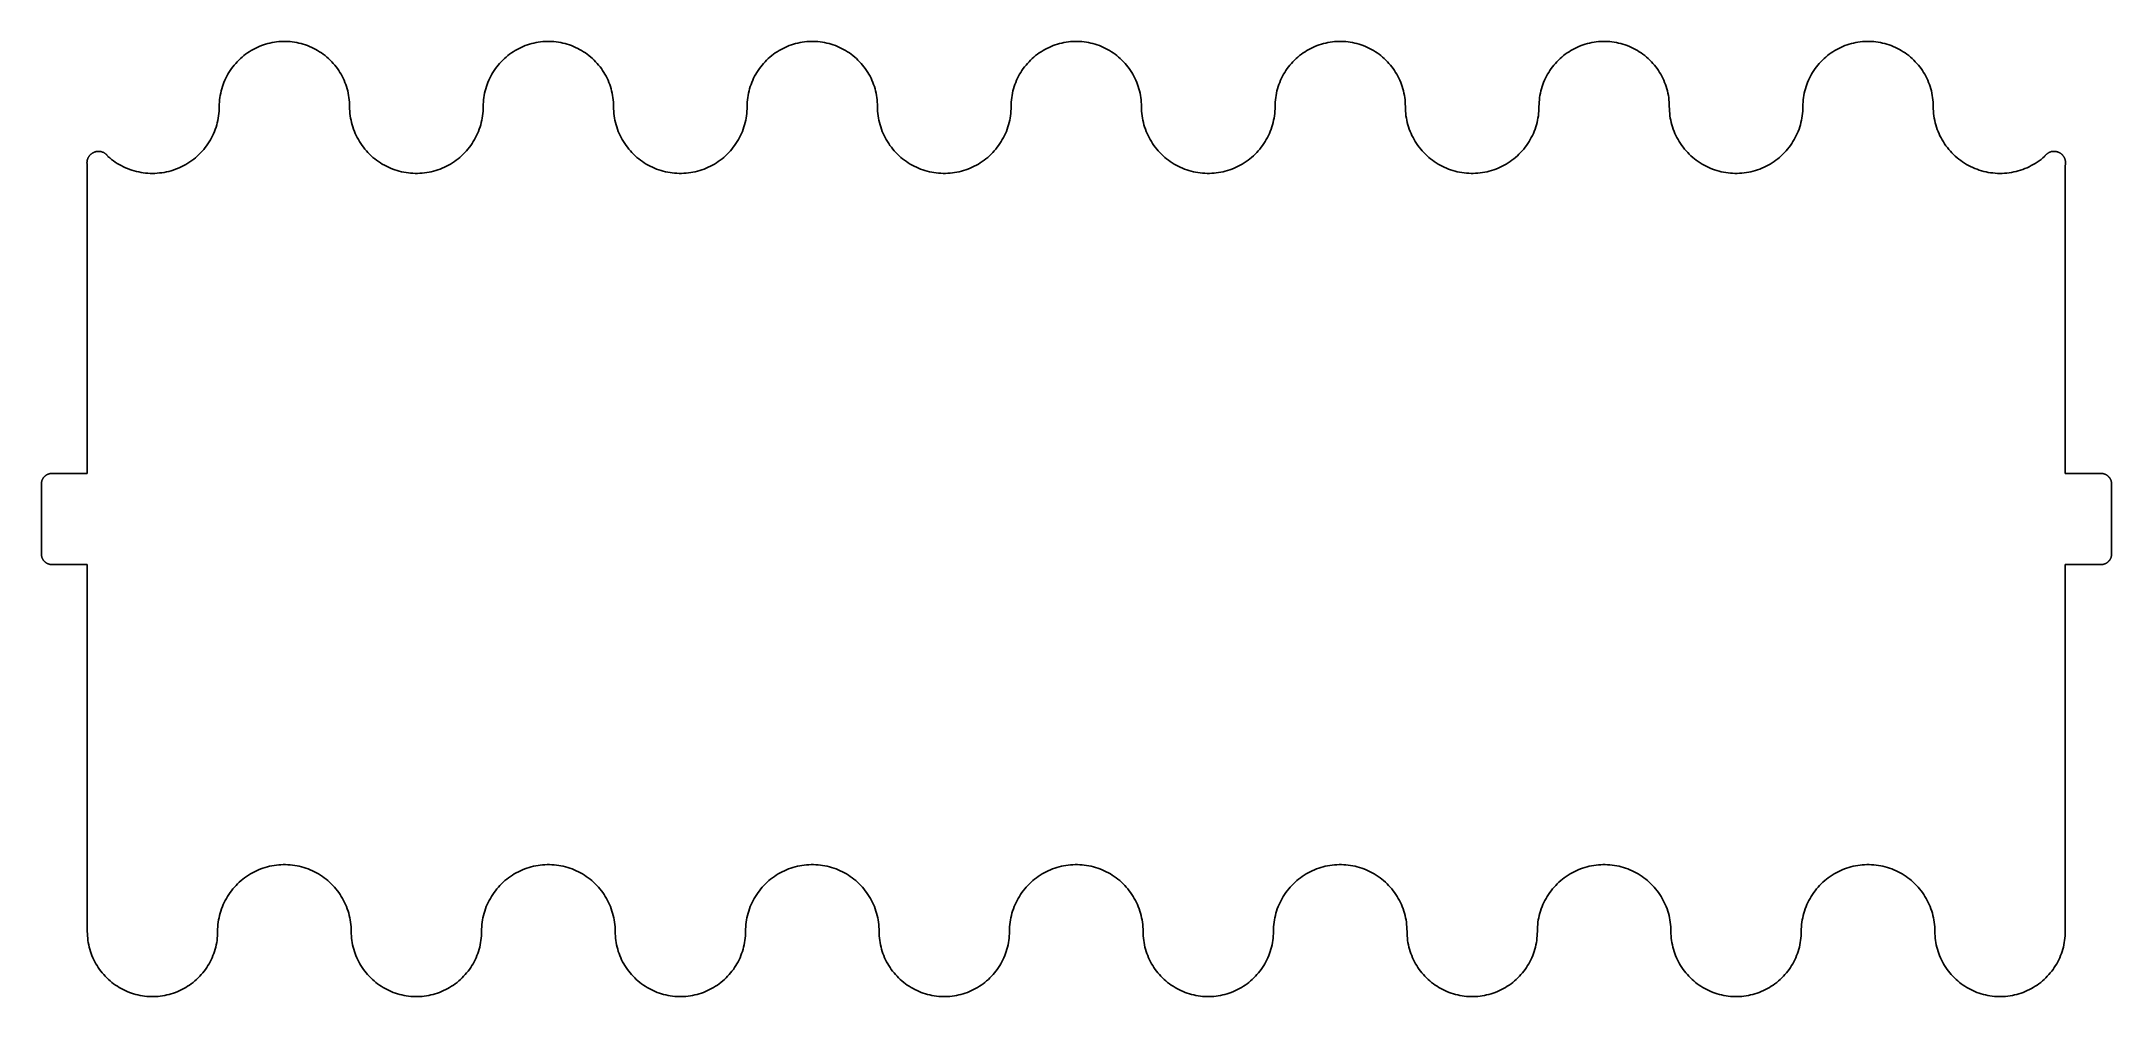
# Model space of a CAD drawing. Header units: millimetres. Extents: x -0.4 to 62.4, y 3.5 to 32.5.
import ezdxf

# ---------------------------------------------------------------- set-up
doc = ezdxf.new("R2010")
doc.units = ezdxf.units.MM
doc.layers.add('Layer 01', color=12, linetype='Continuous', true_color=0xc80000)

msp = doc.modelspace()

# ---------------------------------------------------------------- linework, layer by layer
at = {"layer": 'Layer 01'}
for p, q in [((5.716, 32.001, 169), (5.769, 32.044, 169)), ((5.769, 32.044, 169), (5.823, 32.086, 169)), ((5.823, 32.086, 169), (5.878, 32.125, 169)), ((5.878, 32.125, 169), (5.935, 32.163, 169)), ((5.935, 32.163, 169), (5.993, 32.199, 169)), ((5.993, 32.199, 169), (6.052, 32.233, 169)), ((6.052, 32.233, 169), (6.112, 32.264, 169)), ((6.112, 32.264, 169), (6.174, 32.294, 169)), ((6.174, 32.294, 169), (6.236, 32.321, 169)), ((6.236, 32.321, 169), (6.3, 32.347, 169)), ((6.3, 32.347, 169), (6.364, 32.37, 169)), ((6.364, 32.37, 169), (6.429, 32.391, 169)), ((6.429, 32.391, 169), (6.494, 32.409, 169)), ((6.494, 32.409, 169), (6.561, 32.425, 169)), ((6.561, 32.425, 169), (6.627, 32.44, 169)), ((6.627, 32.44, 169), (6.694, 32.451, 169)), ((6.694, 32.451, 169), (6.762, 32.461, 169)), ((6.762, 32.461, 169), (6.83, 32.468, 169)), ((6.83, 32.468, 169), (6.898, 32.472, 169)), ((6.898, 32.472, 169), (6.966, 32.475, 169)), ((6.966, 32.475, 169), (7.034, 32.475, 169)), ((7.034, 32.475, 169), (7.102, 32.472, 169)), ((7.102, 32.472, 169), (7.17, 32.468, 169)), ((7.17, 32.468, 169), (7.238, 32.461, 169)), ((7.238, 32.461, 169), (7.306, 32.451, 169)), ((7.306, 32.451, 169), (7.373, 32.44, 169)), ((7.373, 32.44, 169), (7.439, 32.425, 169)), ((7.439, 32.425, 169), (7.506, 32.409, 169)), ((7.506, 32.409, 169), (7.571, 32.391, 169)), ((7.571, 32.391, 169), (7.636, 32.37, 169)), ((7.636, 32.37, 169), (7.7, 32.347, 169)), ((7.7, 32.347, 169), (7.764, 32.321, 169)), ((7.764, 32.321, 169), (7.826, 32.294, 169)), ((7.826, 32.294, 169), (7.888, 32.264, 169)), ((7.888, 32.264, 169), (7.948, 32.233, 169)), ((7.948, 32.233, 169), (8.007, 32.199, 169)), ((8.007, 32.199, 169), (8.065, 32.163, 169)), ((8.065, 32.163, 169), (8.122, 32.125, 169)), ((8.122, 32.125, 169), (8.177, 32.086, 169)), ((8.177, 32.086, 169), (8.231, 32.044, 169)), ((8.231, 32.044, 169), (8.284, 32.001, 169)), ((13.716, 32.001, 169), (13.769, 32.044, 169)), ((13.769, 32.044, 169), (13.823, 32.086, 169)), ((13.823, 32.086, 169), (13.878, 32.125, 169)), ((13.878, 32.125, 169), (13.935, 32.163, 169)), ((13.935, 32.163, 169), (13.993, 32.199, 169)), ((13.993, 32.199, 169), (14.052, 32.233, 169)), ((14.052, 32.233, 169), (14.112, 32.264, 169)), ((14.112, 32.264, 169), (14.174, 32.294, 169)), ((14.174, 32.294, 169), (14.236, 32.321, 169)), ((14.236, 32.321, 169), (14.3, 32.347, 169)), ((14.3, 32.347, 169), (14.364, 32.37, 169)), ((14.364, 32.37, 169), (14.429, 32.391, 169)), ((14.429, 32.391, 169), (14.494, 32.409, 169)), ((14.494, 32.409, 169), (14.561, 32.425, 169)), ((14.561, 32.425, 169), (14.627, 32.44, 169)), ((14.627, 32.44, 169), (14.694, 32.451, 169)), ((14.694, 32.451, 169), (14.762, 32.461, 169)), ((14.762, 32.461, 169), (14.83, 32.468, 169)), ((14.83, 32.468, 169), (14.898, 32.472, 169)), ((14.898, 32.472, 169), (14.966, 32.475, 169)), ((14.966, 32.475, 169), (15.034, 32.475, 169)), ((15.034, 32.475, 169), (15.102, 32.472, 169)), ((15.102, 32.472, 169), (15.17, 32.468, 169)), ((15.17, 32.468, 169), (15.238, 32.461, 169)), ((15.238, 32.461, 169), (15.306, 32.451, 169)), ((15.306, 32.451, 169), (15.373, 32.44, 169)), ((15.373, 32.44, 169), (15.439, 32.425, 169)), ((15.439, 32.425, 169), (15.506, 32.409, 169)), ((15.506, 32.409, 169), (15.571, 32.391, 169)), ((15.571, 32.391, 169), (15.636, 32.37, 169)), ((15.636, 32.37, 169), (15.7, 32.347, 169)), ((15.7, 32.347, 169), (15.764, 32.321, 169)), ((15.764, 32.321, 169), (15.826, 32.294, 169)), ((15.826, 32.294, 169), (15.888, 32.264, 169)), ((15.888, 32.264, 169), (15.948, 32.233, 169)), ((15.948, 32.233, 169), (16.007, 32.199, 169)), ((16.007, 32.199, 169), (16.065, 32.163, 169)), ((16.065, 32.163, 169), (16.122, 32.125, 169)), ((16.122, 32.125, 169), (16.177, 32.086, 169)), ((16.177, 32.086, 169), (16.231, 32.044, 169)), ((16.231, 32.044, 169), (16.284, 32.001, 169)), ((21.716, 32.001, 169), (21.769, 32.044, 169)), ((21.769, 32.044, 169), (21.823, 32.086, 169)), ((21.823, 32.086, 169), (21.878, 32.125, 169)), ((21.878, 32.125, 169), (21.935, 32.163, 169)), ((21.935, 32.163, 169), (21.993, 32.199, 169)), ((21.993, 32.199, 169), (22.052, 32.233, 169)), ((22.052, 32.233, 169), (22.112, 32.264, 169)), ((22.112, 32.264, 169), (22.174, 32.294, 169)), ((22.174, 32.294, 169), (22.236, 32.321, 169)), ((22.236, 32.321, 169), (22.3, 32.347, 169)), ((22.3, 32.347, 169), (22.364, 32.37, 169)), ((22.364, 32.37, 169), (22.429, 32.391, 169)), ((22.429, 32.391, 169), (22.494, 32.409, 169)), ((22.494, 32.409, 169), (22.561, 32.425, 169)), ((22.561, 32.425, 169), (22.627, 32.44, 169)), ((22.627, 32.44, 169), (22.694, 32.451, 169)), ((22.694, 32.451, 169), (22.762, 32.461, 169)), ((22.762, 32.461, 169), (22.83, 32.468, 169)), ((22.83, 32.468, 169), (22.898, 32.472, 169)), ((22.898, 32.472, 169), (22.966, 32.475, 169)), ((22.966, 32.475, 169), (23.034, 32.475, 169)), ((23.034, 32.475, 169), (23.102, 32.472, 169)), ((23.102, 32.472, 169), (23.17, 32.468, 169)), ((23.17, 32.468, 169), (23.238, 32.461, 169)), ((23.238, 32.461, 169), (23.306, 32.451, 169)), ((23.306, 32.451, 169), (23.373, 32.44, 169)), ((23.373, 32.44, 169), (23.439, 32.425, 169)), ((23.439, 32.425, 169), (23.506, 32.409, 169)), ((23.506, 32.409, 169), (23.571, 32.391, 169)), ((23.571, 32.391, 169), (23.636, 32.37, 169)), ((23.636, 32.37, 169), (23.7, 32.347, 169)), ((23.7, 32.347, 169), (23.764, 32.321, 169)), ((23.764, 32.321, 169), (23.826, 32.294, 169)), ((23.826, 32.294, 169), (23.888, 32.264, 169)), ((23.888, 32.264, 169), (23.948, 32.233, 169)), ((23.948, 32.233, 169), (24.007, 32.199, 169)), ((24.007, 32.199, 169), (24.065, 32.163, 169)), ((24.065, 32.163, 169), (24.122, 32.125, 169)), ((24.122, 32.125, 169), (24.177, 32.086, 169)), ((24.177, 32.086, 169), (24.231, 32.044, 169)), ((24.231, 32.044, 169), (24.284, 32.001, 169)), ((29.716, 32.001, 169), (29.769, 32.044, 169)), ((29.769, 32.044, 169), (29.823, 32.086, 169)), ((29.823, 32.086, 169), (29.878, 32.125, 169)), ((29.878, 32.125, 169), (29.935, 32.163, 169)), ((29.935, 32.163, 169), (29.993, 32.199, 169)), ((29.993, 32.199, 169), (30.052, 32.233, 169)), ((30.052, 32.233, 169), (30.112, 32.264, 169)), ((30.112, 32.264, 169), (30.174, 32.294, 169)), ((30.174, 32.294, 169), (30.236, 32.321, 169)), ((30.236, 32.321, 169), (30.3, 32.347, 169)), ((30.3, 32.347, 169), (30.364, 32.37, 169)), ((30.364, 32.37, 169), (30.429, 32.391, 169)), ((30.429, 32.391, 169), (30.494, 32.409, 169)), ((30.494, 32.409, 169), (30.561, 32.425, 169)), ((30.561, 32.425, 169), (30.627, 32.44, 169)), ((30.627, 32.44, 169), (30.694, 32.451, 169)), ((30.694, 32.451, 169), (30.762, 32.461, 169)), ((30.762, 32.461, 169), (30.83, 32.468, 169)), ((30.83, 32.468, 169), (30.898, 32.472, 169)), ((30.898, 32.472, 169), (30.966, 32.475, 169)), ((30.966, 32.475, 169), (31.034, 32.475, 169)), ((31.034, 32.475, 169), (31.102, 32.472, 169)), ((31.102, 32.472, 169), (31.17, 32.468, 169)), ((31.17, 32.468, 169), (31.238, 32.461, 169)), ((31.238, 32.461, 169), (31.306, 32.451, 169)), ((31.306, 32.451, 169), (31.373, 32.44, 169)), ((31.373, 32.44, 169), (31.439, 32.425, 169)), ((31.439, 32.425, 169), (31.506, 32.409, 169)), ((31.506, 32.409, 169), (31.571, 32.391, 169)), ((31.571, 32.391, 169), (31.636, 32.37, 169)), ((31.636, 32.37, 169), (31.7, 32.347, 169)), ((31.7, 32.347, 169), (31.764, 32.321, 169)), ((31.764, 32.321, 169), (31.826, 32.294, 169)), ((31.826, 32.294, 169), (31.888, 32.264, 169)), ((31.888, 32.264, 169), (31.948, 32.233, 169)), ((31.948, 32.233, 169), (32.007, 32.199, 169)), ((32.007, 32.199, 169), (32.065, 32.163, 169)), ((32.065, 32.163, 169), (32.122, 32.125, 169)), ((32.122, 32.125, 169), (32.177, 32.086, 169)), ((32.177, 32.086, 169), (32.231, 32.044, 169)), ((32.231, 32.044, 169), (32.284, 32.001, 169)), ((37.716, 32.001, 169), (37.769, 32.044, 169)), ((37.769, 32.044, 169), (37.823, 32.086, 169)), ((37.823, 32.086, 169), (37.878, 32.125, 169)), ((37.878, 32.125, 169), (37.935, 32.163, 169)), ((37.935, 32.163, 169), (37.993, 32.199, 169)), ((37.993, 32.199, 169), (38.052, 32.233, 169)), ((38.052, 32.233, 169), (38.112, 32.264, 169)), ((38.112, 32.264, 169), (38.174, 32.294, 169)), ((38.174, 32.294, 169), (38.236, 32.321, 169)), ((38.236, 32.321, 169), (38.3, 32.347, 169)), ((38.3, 32.347, 169), (38.364, 32.37, 169)), ((38.364, 32.37, 169), (38.429, 32.391, 169)), ((38.429, 32.391, 169), (38.494, 32.409, 169)), ((38.494, 32.409, 169), (38.561, 32.425, 169)), ((38.561, 32.425, 169), (38.627, 32.44, 169)), ((38.627, 32.44, 169), (38.694, 32.451, 169)), ((38.694, 32.451, 169), (38.762, 32.461, 169)), ((38.762, 32.461, 169), (38.83, 32.468, 169)), ((38.83, 32.468, 169), (38.898, 32.472, 169)), ((38.898, 32.472, 169), (38.966, 32.475, 169)), ((38.966, 32.475, 169), (39.034, 32.475, 169)), ((39.034, 32.475, 169), (39.102, 32.472, 169)), ((39.102, 32.472, 169), (39.17, 32.468, 169)), ((39.17, 32.468, 169), (39.238, 32.461, 169)), ((39.238, 32.461, 169), (39.306, 32.451, 169)), ((39.306, 32.451, 169), (39.373, 32.44, 169)), ((39.373, 32.44, 169), (39.439, 32.425, 169)), ((39.439, 32.425, 169), (39.506, 32.409, 169)), ((39.506, 32.409, 169), (39.571, 32.391, 169)), ((39.571, 32.391, 169), (39.636, 32.37, 169)), ((39.636, 32.37, 169), (39.7, 32.347, 169)), ((39.7, 32.347, 169), (39.764, 32.321, 169)), ((39.764, 32.321, 169), (39.826, 32.294, 169)), ((39.826, 32.294, 169), (39.888, 32.264, 169)), ((39.888, 32.264, 169), (39.948, 32.233, 169)), ((39.948, 32.233, 169), (40.007, 32.199, 169)), ((40.007, 32.199, 169), (40.065, 32.163, 169)), ((40.065, 32.163, 169), (40.122, 32.125, 169)), ((40.122, 32.125, 169), (40.177, 32.086, 169)), ((40.177, 32.086, 169), (40.231, 32.044, 169)), ((40.231, 32.044, 169), (40.284, 32.001, 169)), ((45.716, 32.001, 169), (45.769, 32.044, 169)), ((45.769, 32.044, 169), (45.823, 32.086, 169)), ((45.823, 32.086, 169), (45.878, 32.125, 169)), ((45.878, 32.125, 169), (45.935, 32.163, 169)), ((45.935, 32.163, 169), (45.993, 32.199, 169)), ((45.993, 32.199, 169), (46.052, 32.233, 169)), ((46.052, 32.233, 169), (46.112, 32.264, 169)), ((46.112, 32.264, 169), (46.174, 32.294, 169)), ((46.174, 32.294, 169), (46.236, 32.321, 169)), ((46.236, 32.321, 169), (46.3, 32.347, 169)), ((46.3, 32.347, 169), (46.364, 32.37, 169)), ((46.364, 32.37, 169), (46.429, 32.391, 169)), ((46.429, 32.391, 169), (46.494, 32.409, 169)), ((46.494, 32.409, 169), (46.561, 32.425, 169)), ((46.561, 32.425, 169), (46.627, 32.44, 169)), ((46.627, 32.44, 169), (46.694, 32.451, 169)), ((46.694, 32.451, 169), (46.762, 32.461, 169)), ((46.762, 32.461, 169), (46.83, 32.468, 169)), ((46.83, 32.468, 169), (46.898, 32.472, 169)), ((46.898, 32.472, 169), (46.966, 32.475, 169)), ((46.966, 32.475, 169), (47.034, 32.475, 169)), ((47.034, 32.475, 169), (47.102, 32.472, 169)), ((47.102, 32.472, 169), (47.17, 32.468, 169)), ((47.17, 32.468, 169), (47.238, 32.461, 169)), ((47.238, 32.461, 169), (47.306, 32.451, 169)), ((47.306, 32.451, 169), (47.373, 32.44, 169)), ((47.373, 32.44, 169), (47.439, 32.425, 169)), ((47.439, 32.425, 169), (47.506, 32.409, 169)), ((47.506, 32.409, 169), (47.571, 32.391, 169)), ((47.571, 32.391, 169), (47.636, 32.37, 169)), ((47.636, 32.37, 169), (47.7, 32.347, 169)), ((47.7, 32.347, 169), (47.764, 32.321, 169)), ((47.764, 32.321, 169), (47.826, 32.294, 169)), ((47.826, 32.294, 169), (47.888, 32.264, 169)), ((47.888, 32.264, 169), (47.948, 32.233, 169)), ((47.948, 32.233, 169), (48.007, 32.199, 169)), ((48.007, 32.199, 169), (48.065, 32.163, 169)), ((48.065, 32.163, 169), (48.122, 32.125, 169)), ((48.122, 32.125, 169), (48.177, 32.086, 169)), ((48.177, 32.086, 169), (48.231, 32.044, 169)), ((48.231, 32.044, 169), (48.284, 32.001, 169)), ((53.716, 32.001, 169), (53.769, 32.044, 169)), ((53.769, 32.044, 169), (53.823, 32.086, 169)), ((53.823, 32.086, 169), (53.878, 32.125, 169)), ((53.878, 32.125, 169), (53.935, 32.163, 169)), ((53.935, 32.163, 169), (53.993, 32.199, 169)), ((53.993, 32.199, 169), (54.052, 32.233, 169)), ((54.052, 32.233, 169), (54.112, 32.264, 169)), ((54.112, 32.264, 169), (54.174, 32.294, 169)), ((54.174, 32.294, 169), (54.236, 32.321, 169)), ((54.236, 32.321, 169), (54.3, 32.347, 169)), ((54.3, 32.347, 169), (54.364, 32.37, 169)), ((54.364, 32.37, 169), (54.429, 32.391, 169)), ((54.429, 32.391, 169), (54.494, 32.409, 169)), ((54.494, 32.409, 169), (54.561, 32.425, 169)), ((54.561, 32.425, 169), (54.627, 32.44, 169)), ((54.627, 32.44, 169), (54.694, 32.451, 169)), ((54.694, 32.451, 169), (54.762, 32.461, 169)), ((54.762, 32.461, 169), (54.83, 32.468, 169)), ((54.83, 32.468, 169), (54.898, 32.472, 169)), ((54.898, 32.472, 169), (54.966, 32.475, 169)), ((54.966, 32.475, 169), (55.034, 32.475, 169)), ((55.034, 32.475, 169), (55.102, 32.472, 169)), ((55.102, 32.472, 169), (55.17, 32.468, 169)), ((55.17, 32.468, 169), (55.238, 32.461, 169)), ((55.238, 32.461, 169), (55.306, 32.451, 169)), ((55.306, 32.451, 169), (55.373, 32.44, 169)), ((55.373, 32.44, 169), (55.439, 32.425, 169)), ((55.439, 32.425, 169), (55.506, 32.409, 169)), ((55.506, 32.409, 169), (55.571, 32.391, 169)), ((55.571, 32.391, 169), (55.636, 32.37, 169)), ((55.636, 32.37, 169), (55.7, 32.347, 169)), ((55.7, 32.347, 169), (55.764, 32.321, 169)), ((55.764, 32.321, 169), (55.826, 32.294, 169)), ((55.826, 32.294, 169), (55.888, 32.264, 169)), ((55.888, 32.264, 169), (55.948, 32.233, 169)), ((55.948, 32.233, 169), (56.007, 32.199, 169)), ((56.007, 32.199, 169), (56.065, 32.163, 169)), ((56.065, 32.163, 169), (56.122, 32.125, 169)), ((56.122, 32.125, 169), (56.177, 32.086, 169)), ((56.177, 32.086, 169), (56.231, 32.044, 169)), ((56.231, 32.044, 169), (56.284, 32.001, 169)), ((5.221, 31.357, 169), (5.251, 31.418, 169)), ((5.251, 31.418, 169), (5.284, 31.478, 169)), ((5.284, 31.478, 169), (5.319, 31.536, 169)), ((5.319, 31.536, 169), (5.355, 31.594, 169)), ((5.355, 31.594, 169), (5.394, 31.65, 169)), ((5.394, 31.65, 169), (5.435, 31.705, 169)), ((5.435, 31.705, 169), (5.477, 31.758, 169)), ((5.477, 31.758, 169), (5.522, 31.81, 169)), ((5.522, 31.81, 169), (5.568, 31.86, 169)), ((5.568, 31.86, 169), (5.616, 31.909, 169)), ((5.616, 31.909, 169), (5.665, 31.955, 169)), ((5.665, 31.955, 169), (5.716, 32.001, 169)), ((8.284, 32.001, 169), (8.335, 31.955, 169)), ((8.335, 31.955, 169), (8.384, 31.909, 169)), ((8.384, 31.909, 169), (8.432, 31.86, 169)), ((8.432, 31.86, 169), (8.478, 31.81, 169)), ((8.478, 31.81, 169), (8.523, 31.758, 169)), ((8.523, 31.758, 169), (8.565, 31.705, 169)), ((8.565, 31.705, 169), (8.606, 31.65, 169)), ((8.606, 31.65, 169), (8.645, 31.594, 169)), ((8.645, 31.594, 169), (8.681, 31.536, 169)), ((8.681, 31.536, 169), (8.716, 31.478, 169)), ((8.716, 31.478, 169), (8.749, 31.418, 169)), ((8.749, 31.418, 169), (8.779, 31.357, 169)), ((13.221, 31.357, 169), (13.251, 31.418, 169)), ((13.251, 31.418, 169), (13.284, 31.478, 169)), ((13.284, 31.478, 169), (13.319, 31.536, 169)), ((13.319, 31.536, 169), (13.355, 31.594, 169)), ((13.355, 31.594, 169), (13.394, 31.65, 169)), ((13.394, 31.65, 169), (13.435, 31.705, 169)), ((13.435, 31.705, 169), (13.477, 31.758, 169)), ((13.477, 31.758, 169), (13.522, 31.81, 169)), ((13.522, 31.81, 169), (13.568, 31.86, 169)), ((13.568, 31.86, 169), (13.616, 31.909, 169)), ((13.616, 31.909, 169), (13.665, 31.955, 169)), ((13.665, 31.955, 169), (13.716, 32.001, 169)), ((16.284, 32.001, 169), (16.335, 31.955, 169)), ((16.335, 31.955, 169), (16.384, 31.909, 169)), ((16.384, 31.909, 169), (16.432, 31.86, 169)), ((16.432, 31.86, 169), (16.478, 31.81, 169)), ((16.478, 31.81, 169), (16.523, 31.758, 169)), ((16.523, 31.758, 169), (16.565, 31.705, 169)), ((16.565, 31.705, 169), (16.606, 31.65, 169)), ((16.606, 31.65, 169), (16.645, 31.594, 169)), ((16.645, 31.594, 169), (16.681, 31.536, 169)), ((16.681, 31.536, 169), (16.716, 31.478, 169)), ((16.716, 31.478, 169), (16.749, 31.418, 169)), ((16.749, 31.418, 169), (16.779, 31.357, 169)), ((21.221, 31.357, 169), (21.251, 31.418, 169)), ((21.251, 31.418, 169), (21.284, 31.478, 169)), ((21.284, 31.478, 169), (21.319, 31.536, 169)), ((21.319, 31.536, 169), (21.355, 31.594, 169)), ((21.355, 31.594, 169), (21.394, 31.65, 169)), ((21.394, 31.65, 169), (21.435, 31.705, 169)), ((21.435, 31.705, 169), (21.477, 31.758, 169)), ((21.477, 31.758, 169), (21.522, 31.81, 169)), ((21.522, 31.81, 169), (21.568, 31.86, 169)), ((21.568, 31.86, 169), (21.616, 31.909, 169)), ((21.616, 31.909, 169), (21.665, 31.955, 169)), ((21.665, 31.955, 169), (21.716, 32.001, 169)), ((24.284, 32.001, 169), (24.335, 31.955, 169)), ((24.335, 31.955, 169), (24.384, 31.909, 169)), ((24.384, 31.909, 169), (24.432, 31.86, 169)), ((24.432, 31.86, 169), (24.478, 31.81, 169)), ((24.478, 31.81, 169), (24.523, 31.758, 169)), ((24.523, 31.758, 169), (24.565, 31.705, 169)), ((24.565, 31.705, 169), (24.606, 31.65, 169)), ((24.606, 31.65, 169), (24.645, 31.594, 169)), ((24.645, 31.594, 169), (24.681, 31.536, 169)), ((24.681, 31.536, 169), (24.716, 31.478, 169)), ((24.716, 31.478, 169), (24.749, 31.418, 169)), ((24.749, 31.418, 169), (24.779, 31.357, 169)), ((29.221, 31.357, 169), (29.251, 31.418, 169)), ((29.251, 31.418, 169), (29.284, 31.478, 169)), ((29.284, 31.478, 169), (29.319, 31.536, 169)), ((29.319, 31.536, 169), (29.355, 31.594, 169)), ((29.355, 31.594, 169), (29.394, 31.65, 169)), ((29.394, 31.65, 169), (29.435, 31.705, 169)), ((29.435, 31.705, 169), (29.477, 31.758, 169)), ((29.477, 31.758, 169), (29.522, 31.81, 169)), ((29.522, 31.81, 169), (29.568, 31.86, 169)), ((29.568, 31.86, 169), (29.616, 31.909, 169)), ((29.616, 31.909, 169), (29.665, 31.955, 169)), ((29.665, 31.955, 169), (29.716, 32.001, 169)), ((32.284, 32.001, 169), (32.335, 31.955, 169)), ((32.335, 31.955, 169), (32.384, 31.909, 169)), ((32.384, 31.909, 169), (32.432, 31.86, 169)), ((32.432, 31.86, 169), (32.478, 31.81, 169)), ((32.478, 31.81, 169), (32.523, 31.758, 169)), ((32.523, 31.758, 169), (32.565, 31.705, 169)), ((32.565, 31.705, 169), (32.606, 31.65, 169)), ((32.606, 31.65, 169), (32.645, 31.594, 169)), ((32.645, 31.594, 169), (32.681, 31.536, 169)), ((32.681, 31.536, 169), (32.716, 31.478, 169)), ((32.716, 31.478, 169), (32.749, 31.418, 169)), ((32.749, 31.418, 169), (32.779, 31.357, 169)), ((37.221, 31.357, 169), (37.251, 31.418, 169)), ((37.251, 31.418, 169), (37.284, 31.478, 169)), ((37.284, 31.478, 169), (37.319, 31.536, 169)), ((37.319, 31.536, 169), (37.355, 31.594, 169)), ((37.355, 31.594, 169), (37.394, 31.65, 169)), ((37.394, 31.65, 169), (37.435, 31.705, 169)), ((37.435, 31.705, 169), (37.477, 31.758, 169)), ((37.477, 31.758, 169), (37.522, 31.81, 169)), ((37.522, 31.81, 169), (37.568, 31.86, 169)), ((37.568, 31.86, 169), (37.616, 31.909, 169)), ((37.616, 31.909, 169), (37.665, 31.955, 169)), ((37.665, 31.955, 169), (37.716, 32.001, 169)), ((40.284, 32.001, 169), (40.335, 31.955, 169)), ((40.335, 31.955, 169), (40.384, 31.909, 169)), ((40.384, 31.909, 169), (40.432, 31.86, 169)), ((40.432, 31.86, 169), (40.478, 31.81, 169)), ((40.478, 31.81, 169), (40.523, 31.758, 169)), ((40.523, 31.758, 169), (40.565, 31.705, 169)), ((40.565, 31.705, 169), (40.606, 31.65, 169)), ((40.606, 31.65, 169), (40.645, 31.594, 169)), ((40.645, 31.594, 169), (40.681, 31.536, 169)), ((40.681, 31.536, 169), (40.716, 31.478, 169)), ((40.716, 31.478, 169), (40.749, 31.418, 169)), ((40.749, 31.418, 169), (40.779, 31.357, 169)), ((45.221, 31.357, 169), (45.251, 31.418, 169)), ((45.251, 31.418, 169), (45.284, 31.478, 169)), ((45.284, 31.478, 169), (45.319, 31.536, 169)), ((45.319, 31.536, 169), (45.355, 31.594, 169)), ((45.355, 31.594, 169), (45.394, 31.65, 169)), ((45.394, 31.65, 169), (45.435, 31.705, 169)), ((45.435, 31.705, 169), (45.477, 31.758, 169)), ((45.477, 31.758, 169), (45.522, 31.81, 169)), ((45.522, 31.81, 169), (45.568, 31.86, 169)), ((45.568, 31.86, 169), (45.616, 31.909, 169)), ((45.616, 31.909, 169), (45.665, 31.955, 169)), ((45.665, 31.955, 169), (45.716, 32.001, 169)), ((48.284, 32.001, 169), (48.335, 31.955, 169)), ((48.335, 31.955, 169), (48.384, 31.909, 169)), ((48.384, 31.909, 169), (48.432, 31.86, 169)), ((48.432, 31.86, 169), (48.478, 31.81, 169)), ((48.478, 31.81, 169), (48.523, 31.758, 169)), ((48.523, 31.758, 169), (48.565, 31.705, 169)), ((48.565, 31.705, 169), (48.606, 31.65, 169)), ((48.606, 31.65, 169), (48.645, 31.594, 169)), ((48.645, 31.594, 169), (48.681, 31.536, 169)), ((48.681, 31.536, 169), (48.716, 31.478, 169)), ((48.716, 31.478, 169), (48.749, 31.418, 169)), ((48.749, 31.418, 169), (48.779, 31.357, 169)), ((53.221, 31.357, 169), (53.251, 31.418, 169)), ((53.251, 31.418, 169), (53.284, 31.478, 169)), ((53.284, 31.478, 169), (53.319, 31.536, 169)), ((53.319, 31.536, 169), (53.355, 31.594, 169)), ((53.355, 31.594, 169), (53.394, 31.65, 169)), ((53.394, 31.65, 169), (53.435, 31.705, 169)), ((53.435, 31.705, 169), (53.477, 31.758, 169)), ((53.477, 31.758, 169), (53.522, 31.81, 169)), ((53.522, 31.81, 169), (53.568, 31.86, 169)), ((53.568, 31.86, 169), (53.616, 31.909, 169)), ((53.616, 31.909, 169), (53.665, 31.955, 169)), ((53.665, 31.955, 169), (53.716, 32.001, 169)), ((56.284, 32.001, 169), (56.335, 31.955, 169)), ((56.335, 31.955, 169), (56.384, 31.909, 169)), ((56.384, 31.909, 169), (56.432, 31.86, 169)), ((56.432, 31.86, 169), (56.478, 31.81, 169)), ((56.478, 31.81, 169), (56.523, 31.758, 169)), ((56.523, 31.758, 169), (56.565, 31.705, 169)), ((56.565, 31.705, 169), (56.606, 31.65, 169)), ((56.606, 31.65, 169), (56.645, 31.594, 169)), ((56.645, 31.594, 169), (56.681, 31.536, 169)), ((56.681, 31.536, 169), (56.716, 31.478, 169)), ((56.716, 31.478, 169), (56.749, 31.418, 169)), ((56.749, 31.418, 169), (56.779, 31.357, 169)), ((5.036, 30.704, 169), (5.044, 30.772, 169)), ((5.044, 30.772, 169), (5.054, 30.839, 169)), ((5.054, 30.839, 169), (5.067, 30.906, 169)), ((5.067, 30.906, 169), (5.082, 30.973, 169)), ((5.082, 30.973, 169), (5.1, 31.039, 169)), ((5.1, 31.039, 169), (5.12, 31.104, 169)), ((5.12, 31.104, 169), (5.142, 31.168, 169)), ((5.142, 31.168, 169), (5.166, 31.232, 169)), ((5.166, 31.232, 169), (5.192, 31.295, 169)), ((5.192, 31.295, 169), (5.221, 31.357, 169)), ((8.779, 31.357, 169), (8.808, 31.295, 169)), ((8.808, 31.295, 169), (8.834, 31.232, 169)), ((8.834, 31.232, 169), (8.858, 31.168, 169)), ((8.858, 31.168, 169), (8.88, 31.104, 169)), ((8.88, 31.104, 169), (8.9, 31.039, 169)), ((8.9, 31.039, 169), (8.918, 30.973, 169)), ((8.918, 30.973, 169), (8.933, 30.906, 169)), ((8.933, 30.906, 169), (8.946, 30.839, 169)), ((8.946, 30.839, 169), (8.956, 30.772, 169)), ((8.956, 30.772, 169), (8.964, 30.704, 169)), ((13.036, 30.704, 169), (13.044, 30.772, 169)), ((13.044, 30.772, 169), (13.054, 30.839, 169)), ((13.054, 30.839, 169), (13.067, 30.906, 169)), ((13.067, 30.906, 169), (13.082, 30.973, 169)), ((13.082, 30.973, 169), (13.1, 31.039, 169)), ((13.1, 31.039, 169), (13.12, 31.104, 169)), ((13.12, 31.104, 169), (13.142, 31.168, 169)), ((13.142, 31.168, 169), (13.166, 31.232, 169)), ((13.166, 31.232, 169), (13.192, 31.295, 169)), ((13.192, 31.295, 169), (13.221, 31.357, 169)), ((16.779, 31.357, 169), (16.808, 31.295, 169)), ((16.808, 31.295, 169), (16.834, 31.232, 169)), ((16.834, 31.232, 169), (16.858, 31.168, 169)), ((16.858, 31.168, 169), (16.88, 31.104, 169)), ((16.88, 31.104, 169), (16.9, 31.039, 169)), ((16.9, 31.039, 169), (16.918, 30.973, 169)), ((16.918, 30.973, 169), (16.933, 30.906, 169)), ((16.933, 30.906, 169), (16.946, 30.839, 169)), ((16.946, 30.839, 169), (16.956, 30.772, 169)), ((16.956, 30.772, 169), (16.964, 30.704, 169)), ((21.036, 30.704, 169), (21.044, 30.772, 169)), ((21.044, 30.772, 169), (21.054, 30.839, 169)), ((21.054, 30.839, 169), (21.067, 30.906, 169)), ((21.067, 30.906, 169), (21.082, 30.973, 169)), ((21.082, 30.973, 169), (21.1, 31.039, 169)), ((21.1, 31.039, 169), (21.12, 31.104, 169)), ((21.12, 31.104, 169), (21.142, 31.168, 169)), ((21.142, 31.168, 169), (21.166, 31.232, 169)), ((21.166, 31.232, 169), (21.192, 31.295, 169)), ((21.192, 31.295, 169), (21.221, 31.357, 169)), ((24.779, 31.357, 169), (24.808, 31.295, 169)), ((24.808, 31.295, 169), (24.834, 31.232, 169)), ((24.834, 31.232, 169), (24.858, 31.168, 169)), ((24.858, 31.168, 169), (24.88, 31.104, 169)), ((24.88, 31.104, 169), (24.9, 31.039, 169)), ((24.9, 31.039, 169), (24.918, 30.973, 169)), ((24.918, 30.973, 169), (24.933, 30.906, 169)), ((24.933, 30.906, 169), (24.946, 30.839, 169)), ((24.946, 30.839, 169), (24.956, 30.772, 169)), ((24.956, 30.772, 169), (24.964, 30.704, 169)), ((29.036, 30.704, 169), (29.044, 30.772, 169)), ((29.044, 30.772, 169), (29.054, 30.839, 169)), ((29.054, 30.839, 169), (29.067, 30.906, 169)), ((29.067, 30.906, 169), (29.082, 30.973, 169)), ((29.082, 30.973, 169), (29.1, 31.039, 169)), ((29.1, 31.039, 169), (29.12, 31.104, 169)), ((29.12, 31.104, 169), (29.142, 31.168, 169)), ((29.142, 31.168, 169), (29.166, 31.232, 169)), ((29.166, 31.232, 169), (29.192, 31.295, 169)), ((29.192, 31.295, 169), (29.221, 31.357, 169)), ((32.779, 31.357, 169), (32.808, 31.295, 169)), ((32.808, 31.295, 169), (32.834, 31.232, 169)), ((32.834, 31.232, 169), (32.858, 31.168, 169)), ((32.858, 31.168, 169), (32.88, 31.104, 169)), ((32.88, 31.104, 169), (32.9, 31.039, 169)), ((32.9, 31.039, 169), (32.918, 30.973, 169)), ((32.918, 30.973, 169), (32.933, 30.906, 169)), ((32.933, 30.906, 169), (32.946, 30.839, 169)), ((32.946, 30.839, 169), (32.956, 30.772, 169)), ((32.956, 30.772, 169), (32.964, 30.704, 169)), ((37.036, 30.704, 169), (37.044, 30.772, 169)), ((37.044, 30.772, 169), (37.054, 30.839, 169)), ((37.054, 30.839, 169), (37.067, 30.906, 169)), ((37.067, 30.906, 169), (37.082, 30.973, 169)), ((37.082, 30.973, 169), (37.1, 31.039, 169)), ((37.1, 31.039, 169), (37.12, 31.104, 169)), ((37.12, 31.104, 169), (37.142, 31.168, 169)), ((37.142, 31.168, 169), (37.166, 31.232, 169)), ((37.166, 31.232, 169), (37.192, 31.295, 169)), ((37.192, 31.295, 169), (37.221, 31.357, 169)), ((40.779, 31.357, 169), (40.808, 31.295, 169)), ((40.808, 31.295, 169), (40.834, 31.232, 169)), ((40.834, 31.232, 169), (40.858, 31.168, 169)), ((40.858, 31.168, 169), (40.88, 31.104, 169)), ((40.88, 31.104, 169), (40.9, 31.039, 169)), ((40.9, 31.039, 169), (40.918, 30.973, 169)), ((40.918, 30.973, 169), (40.933, 30.906, 169)), ((40.933, 30.906, 169), (40.946, 30.839, 169)), ((40.946, 30.839, 169), (40.956, 30.772, 169)), ((40.956, 30.772, 169), (40.964, 30.704, 169)), ((45.036, 30.704, 169), (45.044, 30.772, 169)), ((45.044, 30.772, 169), (45.054, 30.839, 169)), ((45.054, 30.839, 169), (45.067, 30.906, 169)), ((45.067, 30.906, 169), (45.082, 30.973, 169)), ((45.082, 30.973, 169), (45.1, 31.039, 169)), ((45.1, 31.039, 169), (45.12, 31.104, 169)), ((45.12, 31.104, 169), (45.142, 31.168, 169)), ((45.142, 31.168, 169), (45.166, 31.232, 169)), ((45.166, 31.232, 169), (45.192, 31.295, 169)), ((45.192, 31.295, 169), (45.221, 31.357, 169)), ((48.779, 31.357, 169), (48.808, 31.295, 169)), ((48.808, 31.295, 169), (48.834, 31.232, 169)), ((48.834, 31.232, 169), (48.858, 31.168, 169)), ((48.858, 31.168, 169), (48.88, 31.104, 169)), ((48.88, 31.104, 169), (48.9, 31.039, 169)), ((48.9, 31.039, 169), (48.918, 30.973, 169)), ((48.918, 30.973, 169), (48.933, 30.906, 169)), ((48.933, 30.906, 169), (48.946, 30.839, 169)), ((48.946, 30.839, 169), (48.956, 30.772, 169)), ((48.956, 30.772, 169), (48.964, 30.704, 169)), ((53.036, 30.704, 169), (53.044, 30.772, 169)), ((53.044, 30.772, 169), (53.054, 30.839, 169)), ((53.054, 30.839, 169), (53.067, 30.906, 169)), ((53.067, 30.906, 169), (53.082, 30.973, 169)), ((53.082, 30.973, 169), (53.1, 31.039, 169)), ((53.1, 31.039, 169), (53.12, 31.104, 169)), ((53.12, 31.104, 169), (53.142, 31.168, 169)), ((53.142, 31.168, 169), (53.166, 31.232, 169)), ((53.166, 31.232, 169), (53.192, 31.295, 169)), ((53.192, 31.295, 169), (53.221, 31.357, 169)), ((56.779, 31.357, 169), (56.808, 31.295, 169)), ((56.808, 31.295, 169), (56.834, 31.232, 169)), ((56.834, 31.232, 169), (56.858, 31.168, 169)), ((56.858, 31.168, 169), (56.88, 31.104, 169)), ((56.88, 31.104, 169), (56.9, 31.039, 169)), ((56.9, 31.039, 169), (56.918, 30.973, 169)), ((56.918, 30.973, 169), (56.933, 30.906, 169)), ((56.933, 30.906, 169), (56.946, 30.839, 169)), ((56.946, 30.839, 169), (56.956, 30.772, 169)), ((56.956, 30.772, 169), (56.964, 30.704, 169)), ((4.981, 30.08, 169), (4.994, 30.149, 169)), ((4.994, 30.149, 169), (5.005, 30.219, 169)), ((5.005, 30.219, 169), (5.014, 30.289, 169)), ((5.014, 30.289, 169), (5.02, 30.359, 169)), ((5.02, 30.359, 169), (5.024, 30.429, 169)), ((5.024, 30.429, 169), (5.025, 30.5, 169)), ((5.025, 30.5, 169), (5.026, 30.568, 169)), ((5.026, 30.568, 169), (5.03, 30.636, 169)), ((5.03, 30.636, 169), (5.036, 30.704, 169)), ((8.964, 30.704, 169), (8.97, 30.636, 169)), ((8.97, 30.636, 169), (8.974, 30.568, 169)), ((8.974, 30.568, 169), (8.975, 30.5, 169)), ((8.975, 30.5, 169), (8.976, 30.43, 169)), ((8.976, 30.43, 169), (8.98, 30.36, 169)), ((8.98, 30.36, 169), (8.986, 30.291, 169)), ((8.986, 30.291, 169), (8.994, 30.221, 169)), ((8.994, 30.221, 169), (9.005, 30.152, 169)), ((9.005, 30.152, 169), (9.018, 30.084, 169)), ((12.982, 30.084, 169), (12.995, 30.152, 169)), ((12.995, 30.152, 169), (13.006, 30.221, 169)), ((13.006, 30.221, 169), (13.014, 30.291, 169)), ((13.014, 30.291, 169), (13.02, 30.36, 169)), ((13.02, 30.36, 169), (13.024, 30.43, 169)), ((13.024, 30.43, 169), (13.025, 30.5, 169)), ((13.025, 30.5, 169), (13.026, 30.568, 169)), ((13.026, 30.568, 169), (13.03, 30.636, 169)), ((13.03, 30.636, 169), (13.036, 30.704, 169)), ((16.964, 30.704, 169), (16.97, 30.636, 169)), ((16.97, 30.636, 169), (16.974, 30.568, 169)), ((16.974, 30.568, 169), (16.975, 30.5, 169)), ((16.975, 30.5, 169), (16.976, 30.43, 169)), ((16.976, 30.43, 169), (16.98, 30.36, 169)), ((16.98, 30.36, 169), (16.986, 30.291, 169)), ((16.986, 30.291, 169), (16.994, 30.221, 169)), ((16.994, 30.221, 169), (17.005, 30.152, 169)), ((17.005, 30.152, 169), (17.018, 30.084, 169)), ((20.982, 30.084, 169), (20.995, 30.152, 169)), ((20.995, 30.152, 169), (21.006, 30.221, 169)), ((21.006, 30.221, 169), (21.014, 30.291, 169)), ((21.014, 30.291, 169), (21.02, 30.36, 169)), ((21.02, 30.36, 169), (21.024, 30.43, 169)), ((21.024, 30.43, 169), (21.025, 30.5, 169)), ((21.025, 30.5, 169), (21.026, 30.568, 169)), ((21.026, 30.568, 169), (21.03, 30.636, 169)), ((21.03, 30.636, 169), (21.036, 30.704, 169)), ((24.964, 30.704, 169), (24.97, 30.636, 169)), ((24.97, 30.636, 169), (24.974, 30.568, 169)), ((24.974, 30.568, 169), (24.975, 30.5, 169)), ((24.975, 30.5, 169), (24.976, 30.43, 169)), ((24.976, 30.43, 169), (24.98, 30.36, 169)), ((24.98, 30.36, 169), (24.986, 30.291, 169)), ((24.986, 30.291, 169), (24.994, 30.221, 169)), ((24.994, 30.221, 169), (25.005, 30.152, 169)), ((25.005, 30.152, 169), (25.018, 30.084, 169)), ((28.982, 30.084, 169), (28.995, 30.152, 169)), ((28.995, 30.152, 169), (29.006, 30.221, 169)), ((29.006, 30.221, 169), (29.014, 30.291, 169)), ((29.014, 30.291, 169), (29.02, 30.36, 169)), ((29.02, 30.36, 169), (29.024, 30.43, 169)), ((29.024, 30.43, 169), (29.025, 30.5, 169)), ((29.025, 30.5, 169), (29.026, 30.568, 169)), ((29.026, 30.568, 169), (29.03, 30.636, 169)), ((29.03, 30.636, 169), (29.036, 30.704, 169)), ((32.964, 30.704, 169), (32.97, 30.636, 169)), ((32.97, 30.636, 169), (32.974, 30.568, 169)), ((32.974, 30.568, 169), (32.975, 30.5, 169)), ((32.975, 30.5, 169), (32.976, 30.43, 169)), ((32.976, 30.43, 169), (32.98, 30.36, 169)), ((32.98, 30.36, 169), (32.986, 30.291, 169)), ((32.986, 30.291, 169), (32.994, 30.221, 169)), ((32.994, 30.221, 169), (33.005, 30.152, 169)), ((33.005, 30.152, 169), (33.018, 30.084, 169)), ((36.982, 30.084, 169), (36.995, 30.152, 169)), ((36.995, 30.152, 169), (37.006, 30.221, 169)), ((37.006, 30.221, 169), (37.014, 30.291, 169)), ((37.014, 30.291, 169), (37.02, 30.36, 169)), ((37.02, 30.36, 169), (37.024, 30.43, 169)), ((37.024, 30.43, 169), (37.025, 30.5, 169)), ((37.025, 30.5, 169), (37.026, 30.568, 169)), ((37.026, 30.568, 169), (37.03, 30.636, 169)), ((37.03, 30.636, 169), (37.036, 30.704, 169)), ((40.964, 30.704, 169), (40.97, 30.636, 169)), ((40.97, 30.636, 169), (40.974, 30.568, 169)), ((40.974, 30.568, 169), (40.975, 30.5, 169)), ((40.975, 30.5, 169), (40.976, 30.43, 169)), ((40.976, 30.43, 169), (40.98, 30.36, 169)), ((40.98, 30.36, 169), (40.986, 30.291, 169)), ((40.986, 30.291, 169), (40.994, 30.221, 169)), ((40.994, 30.221, 169), (41.005, 30.152, 169)), ((41.005, 30.152, 169), (41.018, 30.084, 169)), ((44.982, 30.084, 169), (44.995, 30.152, 169)), ((44.995, 30.152, 169), (45.006, 30.221, 169)), ((45.006, 30.221, 169), (45.014, 30.291, 169)), ((45.014, 30.291, 169), (45.02, 30.36, 169)), ((45.02, 30.36, 169), (45.024, 30.43, 169)), ((45.024, 30.43, 169), (45.025, 30.5, 169)), ((45.025, 30.5, 169), (45.026, 30.568, 169)), ((45.026, 30.568, 169), (45.03, 30.636, 169)), ((45.03, 30.636, 169), (45.036, 30.704, 169)), ((48.964, 30.704, 169), (48.97, 30.636, 169)), ((48.97, 30.636, 169), (48.974, 30.568, 169)), ((48.974, 30.568, 169), (48.975, 30.5, 169)), ((48.975, 30.5, 169), (48.976, 30.43, 169)), ((48.976, 30.43, 169), (48.98, 30.36, 169)), ((48.98, 30.36, 169), (48.986, 30.291, 169)), ((48.986, 30.291, 169), (48.994, 30.221, 169)), ((48.994, 30.221, 169), (49.005, 30.152, 169)), ((49.005, 30.152, 169), (49.018, 30.084, 169)), ((52.982, 30.084, 169), (52.995, 30.152, 169)), ((52.995, 30.152, 169), (53.006, 30.221, 169)), ((53.006, 30.221, 169), (53.014, 30.291, 169)), ((53.014, 30.291, 169), (53.02, 30.36, 169)), ((53.02, 30.36, 169), (53.024, 30.43, 169)), ((53.024, 30.43, 169), (53.025, 30.5, 169)), ((53.025, 30.5, 169), (53.026, 30.568, 169)), ((53.026, 30.568, 169), (53.03, 30.636, 169)), ((53.03, 30.636, 169), (53.036, 30.704, 169)), ((56.964, 30.704, 169), (56.97, 30.636, 169)), ((56.97, 30.636, 169), (56.974, 30.568, 169)), ((56.974, 30.568, 169), (56.975, 30.5, 169)), ((56.975, 30.5, 169), (56.976, 30.429, 169)), ((56.976, 30.429, 169), (56.98, 30.359, 169)), ((56.98, 30.359, 169), (56.986, 30.289, 169)), ((56.986, 30.289, 169), (56.995, 30.219, 169)), ((56.995, 30.219, 169), (57.006, 30.149, 169)), ((57.006, 30.149, 169), (57.019, 30.08, 169)), ((4.754, 29.489, 169), (4.789, 29.551, 169)), ((4.789, 29.551, 169), (4.821, 29.613, 169)), ((4.821, 29.613, 169), (4.85, 29.677, 169)), ((4.85, 29.677, 169), (4.878, 29.742, 169)), ((4.878, 29.742, 169), (4.903, 29.808, 169)), ((4.903, 29.808, 169), (4.926, 29.875, 169)), ((4.926, 29.875, 169), (4.947, 29.943, 169)), ((4.947, 29.943, 169), (4.965, 30.011, 169)), ((4.965, 30.011, 169), (4.981, 30.08, 169)), ((9.018, 30.084, 169), (9.034, 30.015, 169)), ((9.034, 30.015, 169), (9.052, 29.948, 169)), ((9.052, 29.948, 169), (9.072, 29.881, 169)), ((9.072, 29.881, 169), (9.094, 29.815, 169)), ((9.094, 29.815, 169), (9.119, 29.749, 169)), ((9.119, 29.749, 169), (9.146, 29.685, 169)), ((9.146, 29.685, 169), (9.176, 29.621, 169)), ((9.176, 29.621, 169), (9.207, 29.559, 169)), ((9.207, 29.559, 169), (9.241, 29.498, 169)), ((9.241, 29.498, 169), (9.276, 29.437, 169)), ((12.724, 29.437, 169), (12.759, 29.498, 169)), ((12.759, 29.498, 169), (12.793, 29.559, 169)), ((12.793, 29.559, 169), (12.824, 29.621, 169)), ((12.824, 29.621, 169), (12.854, 29.685, 169)), ((12.854, 29.685, 169), (12.881, 29.749, 169)), ((12.881, 29.749, 169), (12.906, 29.815, 169)), ((12.906, 29.815, 169), (12.928, 29.881, 169)), ((12.928, 29.881, 169), (12.948, 29.948, 169)), ((12.948, 29.948, 169), (12.966, 30.015, 169)), ((12.966, 30.015, 169), (12.982, 30.084, 169)), ((17.018, 30.084, 169), (17.034, 30.015, 169)), ((17.034, 30.015, 169), (17.052, 29.948, 169)), ((17.052, 29.948, 169), (17.072, 29.881, 169)), ((17.072, 29.881, 169), (17.094, 29.815, 169)), ((17.094, 29.815, 169), (17.119, 29.749, 169)), ((17.119, 29.749, 169), (17.146, 29.685, 169)), ((17.146, 29.685, 169), (17.176, 29.621, 169)), ((17.176, 29.621, 169), (17.207, 29.559, 169)), ((17.207, 29.559, 169), (17.241, 29.498, 169)), ((17.241, 29.498, 169), (17.276, 29.437, 169)), ((20.724, 29.437, 169), (20.759, 29.498, 169)), ((20.759, 29.498, 169), (20.793, 29.559, 169)), ((20.793, 29.559, 169), (20.824, 29.621, 169)), ((20.824, 29.621, 169), (20.854, 29.685, 169)), ((20.854, 29.685, 169), (20.881, 29.749, 169)), ((20.881, 29.749, 169), (20.906, 29.815, 169)), ((20.906, 29.815, 169), (20.928, 29.881, 169)), ((20.928, 29.881, 169), (20.948, 29.948, 169)), ((20.948, 29.948, 169), (20.966, 30.015, 169)), ((20.966, 30.015, 169), (20.982, 30.084, 169)), ((25.018, 30.084, 169), (25.034, 30.015, 169)), ((25.034, 30.015, 169), (25.052, 29.948, 169)), ((25.052, 29.948, 169), (25.072, 29.881, 169)), ((25.072, 29.881, 169), (25.094, 29.815, 169)), ((25.094, 29.815, 169), (25.119, 29.749, 169)), ((25.119, 29.749, 169), (25.146, 29.685, 169)), ((25.146, 29.685, 169), (25.176, 29.621, 169)), ((25.176, 29.621, 169), (25.207, 29.559, 169)), ((25.207, 29.559, 169), (25.241, 29.498, 169)), ((25.241, 29.498, 169), (25.276, 29.437, 169)), ((28.724, 29.437, 169), (28.759, 29.498, 169)), ((28.759, 29.498, 169), (28.793, 29.559, 169)), ((28.793, 29.559, 169), (28.824, 29.621, 169)), ((28.824, 29.621, 169), (28.854, 29.685, 169)), ((28.854, 29.685, 169), (28.881, 29.749, 169)), ((28.881, 29.749, 169), (28.906, 29.815, 169)), ((28.906, 29.815, 169), (28.928, 29.881, 169)), ((28.928, 29.881, 169), (28.948, 29.948, 169)), ((28.948, 29.948, 169), (28.966, 30.015, 169)), ((28.966, 30.015, 169), (28.982, 30.084, 169)), ((33.018, 30.084, 169), (33.034, 30.015, 169)), ((33.034, 30.015, 169), (33.052, 29.948, 169)), ((33.052, 29.948, 169), (33.072, 29.881, 169)), ((33.072, 29.881, 169), (33.094, 29.815, 169)), ((33.094, 29.815, 169), (33.119, 29.749, 169)), ((33.119, 29.749, 169), (33.146, 29.685, 169)), ((33.146, 29.685, 169), (33.176, 29.621, 169)), ((33.176, 29.621, 169), (33.207, 29.559, 169)), ((33.207, 29.559, 169), (33.241, 29.498, 169)), ((33.241, 29.498, 169), (33.276, 29.437, 169)), ((36.724, 29.437, 169), (36.759, 29.498, 169)), ((36.759, 29.498, 169), (36.793, 29.559, 169)), ((36.793, 29.559, 169), (36.824, 29.621, 169)), ((36.824, 29.621, 169), (36.854, 29.685, 169)), ((36.854, 29.685, 169), (36.881, 29.749, 169)), ((36.881, 29.749, 169), (36.906, 29.815, 169)), ((36.906, 29.815, 169), (36.928, 29.881, 169)), ((36.928, 29.881, 169), (36.948, 29.948, 169)), ((36.948, 29.948, 169), (36.966, 30.015, 169)), ((36.966, 30.015, 169), (36.982, 30.084, 169)), ((41.018, 30.084, 169), (41.034, 30.015, 169)), ((41.034, 30.015, 169), (41.052, 29.948, 169)), ((41.052, 29.948, 169), (41.072, 29.881, 169)), ((41.072, 29.881, 169), (41.094, 29.815, 169)), ((41.094, 29.815, 169), (41.119, 29.749, 169)), ((41.119, 29.749, 169), (41.146, 29.685, 169)), ((41.146, 29.685, 169), (41.176, 29.621, 169)), ((41.176, 29.621, 169), (41.207, 29.559, 169)), ((41.207, 29.559, 169), (41.241, 29.498, 169)), ((41.241, 29.498, 169), (41.276, 29.437, 169)), ((44.724, 29.437, 169), (44.759, 29.498, 169)), ((44.759, 29.498, 169), (44.793, 29.559, 169)), ((44.793, 29.559, 169), (44.824, 29.621, 169)), ((44.824, 29.621, 169), (44.854, 29.685, 169)), ((44.854, 29.685, 169), (44.881, 29.749, 169)), ((44.881, 29.749, 169), (44.906, 29.815, 169)), ((44.906, 29.815, 169), (44.928, 29.881, 169)), ((44.928, 29.881, 169), (44.948, 29.948, 169)), ((44.948, 29.948, 169), (44.966, 30.015, 169)), ((44.966, 30.015, 169), (44.982, 30.084, 169)), ((49.018, 30.084, 169), (49.034, 30.015, 169)), ((49.034, 30.015, 169), (49.052, 29.948, 169)), ((49.052, 29.948, 169), (49.072, 29.881, 169)), ((49.072, 29.881, 169), (49.094, 29.815, 169)), ((49.094, 29.815, 169), (49.119, 29.749, 169)), ((49.119, 29.749, 169), (49.146, 29.685, 169)), ((49.146, 29.685, 169), (49.176, 29.621, 169)), ((49.176, 29.621, 169), (49.207, 29.559, 169)), ((49.207, 29.559, 169), (49.241, 29.498, 169)), ((49.241, 29.498, 169), (49.276, 29.437, 169)), ((52.724, 29.437, 169), (52.759, 29.498, 169)), ((52.759, 29.498, 169), (52.793, 29.559, 169)), ((52.793, 29.559, 169), (52.824, 29.621, 169)), ((52.824, 29.621, 169), (52.854, 29.685, 169)), ((52.854, 29.685, 169), (52.881, 29.749, 169)), ((52.881, 29.749, 169), (52.906, 29.815, 169)), ((52.906, 29.815, 169), (52.928, 29.881, 169)), ((52.928, 29.881, 169), (52.948, 29.948, 169)), ((52.948, 29.948, 169), (52.966, 30.015, 169)), ((52.966, 30.015, 169), (52.982, 30.084, 169)), ((57.019, 30.08, 169), (57.035, 30.011, 169)), ((57.035, 30.011, 169), (57.053, 29.943, 169)), ((57.053, 29.943, 169), (57.074, 29.875, 169)), ((57.074, 29.875, 169), (57.097, 29.808, 169)), ((57.097, 29.808, 169), (57.122, 29.742, 169)), ((57.122, 29.742, 169), (57.15, 29.677, 169)), ((57.15, 29.677, 169), (57.179, 29.613, 169)), ((57.179, 29.613, 169), (57.211, 29.551, 169)), ((57.211, 29.551, 169), (57.246, 29.489, 169)), ((1.02, 28.855, 169), (1.022, 28.867, 169)), ((1.022, 28.867, 169), (1.025, 28.879, 169)), ((1.025, 28.879, 169), (1.028, 28.891, 169)), ((1.028, 28.891, 169), (1.032, 28.902, 169)), ((1.032, 28.902, 169), (1.036, 28.914, 169)), ((1.036, 28.914, 169), (1.04, 28.925, 169)), ((1.04, 28.925, 169), (1.045, 28.936, 169)), ((1.045, 28.936, 169), (1.05, 28.947, 169)), ((1.05, 28.947, 169), (1.055, 28.958, 169)), ((1.055, 28.958, 169), (1.061, 28.969, 169)), ((1.061, 28.969, 169), (1.068, 28.979, 169)), ((1.068, 28.979, 169), (1.074, 28.989, 169)), ((1.074, 28.989, 169), (1.081, 28.999, 169)), ((1.081, 28.999, 169), (1.088, 29.009, 169)), ((1.088, 29.009, 169), (1.096, 29.018, 169)), ((1.096, 29.018, 169), (1.104, 29.027, 169)), ((1.104, 29.027, 169), (1.112, 29.036, 169)), ((1.112, 29.036, 169), (1.121, 29.045, 169)), ((1.121, 29.045, 169), (1.13, 29.053, 169)), ((1.13, 29.053, 169), (1.139, 29.061, 169)), ((1.139, 29.061, 169), (1.148, 29.069, 169)), ((1.148, 29.069, 169), (1.158, 29.076, 169)), ((1.158, 29.076, 169), (1.168, 29.083, 169)), ((1.168, 29.083, 169), (1.178, 29.09, 169)), ((1.178, 29.09, 169), (1.188, 29.096, 169)), ((1.188, 29.096, 169), (1.199, 29.102, 169)), ((1.199, 29.102, 169), (1.21, 29.107, 169)), ((1.21, 29.107, 169), (1.221, 29.112, 169)), ((1.221, 29.112, 169), (1.232, 29.117, 169)), ((1.232, 29.117, 169), (1.243, 29.122, 169)), ((1.243, 29.122, 169), (1.254, 29.125, 169)), ((1.254, 29.125, 169), (1.266, 29.129, 169)), ((1.266, 29.129, 169), (1.278, 29.132, 169)), ((1.278, 29.132, 169), (1.29, 29.135, 169)), ((1.29, 29.135, 169), (1.301, 29.137, 169)), ((1.301, 29.137, 169), (1.313, 29.139, 169)), ((1.313, 29.139, 169), (1.325, 29.141, 169)), ((1.325, 29.141, 169), (1.337, 29.142, 169)), ((1.337, 29.142, 169), (1.35, 29.142, 169)), ((1.35, 29.142, 169), (1.362, 29.143, 169)), ((1.362, 29.143, 169), (1.374, 29.143, 169)), ((1.374, 29.143, 169), (1.386, 29.142, 169)), ((1.386, 29.142, 169), (1.398, 29.141, 169)), ((1.398, 29.141, 169), (1.41, 29.139, 169)), ((1.41, 29.139, 169), (1.422, 29.138, 169)), ((1.422, 29.138, 169), (1.434, 29.135, 169)), ((1.434, 29.135, 169), (1.446, 29.133, 169)), ((1.446, 29.133, 169), (1.457, 29.13, 169)), ((1.457, 29.13, 169), (1.469, 29.126, 169)), ((1.469, 29.126, 169), (1.48, 29.122, 169)), ((1.48, 29.122, 169), (1.492, 29.118, 169)), ((1.492, 29.118, 169), (1.503, 29.113, 169)), ((1.503, 29.113, 169), (1.514, 29.108, 169)), ((1.514, 29.108, 169), (1.525, 29.103, 169)), ((1.525, 29.103, 169), (1.535, 29.097, 169)), ((1.535, 29.097, 169), (1.546, 29.091, 169)), ((1.546, 29.091, 169), (1.556, 29.084, 169)), ((1.556, 29.084, 169), (1.566, 29.077, 169)), ((1.566, 29.077, 169), (1.576, 29.07, 169)), ((1.576, 29.07, 169), (1.585, 29.062, 169)), ((1.585, 29.062, 169), (1.594, 29.054, 169)), ((1.594, 29.054, 169), (1.603, 29.046, 169)), ((1.603, 29.046, 169), (1.612, 29.038, 169)), ((1.612, 29.038, 169), (1.62, 29.029, 169)), ((1.62, 29.029, 169), (1.628, 29.02, 169)), ((1.628, 29.02, 169), (1.636, 29.01, 169)), ((1.636, 29.01, 169), (1.643, 29.001, 169)), ((1.643, 29.001, 169), (1.65, 28.991, 169)), ((1.65, 28.991, 169), (1.703, 28.945, 169)), ((1.703, 28.945, 169), (1.758, 28.9, 169)), ((1.758, 28.9, 169), (1.815, 28.858, 169)), ((4.192, 28.863, 169), (4.249, 28.906, 169)), ((4.249, 28.906, 169), (4.304, 28.95, 169)), ((4.304, 28.95, 169), (4.357, 28.997, 169)), ((4.357, 28.997, 169), (4.408, 29.045, 169)), ((4.408, 29.045, 169), (4.458, 29.095, 169)), ((4.458, 29.095, 169), (4.506, 29.147, 169)), ((4.506, 29.147, 169), (4.553, 29.2, 169)), ((4.553, 29.2, 169), (4.597, 29.255, 169)), ((4.597, 29.255, 169), (4.639, 29.311, 169)), ((4.639, 29.311, 169), (4.68, 29.369, 169)), ((4.68, 29.369, 169), (4.718, 29.428, 169)), ((4.718, 29.428, 169), (4.754, 29.489, 169)), ((9.276, 29.437, 169), (9.314, 29.379, 169)), ((9.314, 29.379, 169), (9.354, 29.321, 169)), ((9.354, 29.321, 169), (9.395, 29.265, 169)), ((9.395, 29.265, 169), (9.439, 29.21, 169)), ((9.439, 29.21, 169), (9.484, 29.157, 169)), ((9.484, 29.157, 169), (9.532, 29.106, 169)), ((9.532, 29.106, 169), (9.581, 29.056, 169)), ((9.581, 29.056, 169), (9.631, 29.008, 169)), ((9.631, 29.008, 169), (9.684, 28.961, 169)), ((9.684, 28.961, 169), (9.737, 28.917, 169)), ((9.737, 28.917, 169), (9.793, 28.874, 169)), ((9.793, 28.874, 169), (9.85, 28.833, 169)), ((12.15, 28.833, 169), (12.207, 28.874, 169)), ((12.207, 28.874, 169), (12.263, 28.917, 169)), ((12.263, 28.917, 169), (12.316, 28.961, 169)), ((12.316, 28.961, 169), (12.369, 29.008, 169)), ((12.369, 29.008, 169), (12.419, 29.056, 169)), ((12.419, 29.056, 169), (12.468, 29.106, 169)), ((12.468, 29.106, 169), (12.516, 29.157, 169)), ((12.516, 29.157, 169), (12.561, 29.21, 169)), ((12.561, 29.21, 169), (12.605, 29.265, 169)), ((12.605, 29.265, 169), (12.646, 29.321, 169)), ((12.646, 29.321, 169), (12.686, 29.379, 169)), ((12.686, 29.379, 169), (12.724, 29.437, 169)), ((17.276, 29.437, 169), (17.314, 29.379, 169)), ((17.314, 29.379, 169), (17.354, 29.321, 169)), ((17.354, 29.321, 169), (17.395, 29.265, 169)), ((17.395, 29.265, 169), (17.439, 29.21, 169)), ((17.439, 29.21, 169), (17.484, 29.157, 169)), ((17.484, 29.157, 169), (17.532, 29.106, 169)), ((17.532, 29.106, 169), (17.581, 29.056, 169)), ((17.581, 29.056, 169), (17.631, 29.008, 169)), ((17.631, 29.008, 169), (17.684, 28.961, 169)), ((17.684, 28.961, 169), (17.737, 28.917, 169)), ((17.737, 28.917, 169), (17.793, 28.874, 169)), ((17.793, 28.874, 169), (17.85, 28.833, 169)), ((20.15, 28.833, 169), (20.207, 28.874, 169)), ((20.207, 28.874, 169), (20.263, 28.917, 169)), ((20.263, 28.917, 169), (20.316, 28.961, 169)), ((20.316, 28.961, 169), (20.369, 29.008, 169)), ((20.369, 29.008, 169), (20.419, 29.056, 169)), ((20.419, 29.056, 169), (20.468, 29.106, 169)), ((20.468, 29.106, 169), (20.516, 29.157, 169)), ((20.516, 29.157, 169), (20.561, 29.21, 169)), ((20.561, 29.21, 169), (20.605, 29.265, 169)), ((20.605, 29.265, 169), (20.646, 29.321, 169)), ((20.646, 29.321, 169), (20.686, 29.379, 169)), ((20.686, 29.379, 169), (20.724, 29.437, 169)), ((25.276, 29.437, 169), (25.314, 29.379, 169)), ((25.314, 29.379, 169), (25.354, 29.321, 169)), ((25.354, 29.321, 169), (25.395, 29.265, 169)), ((25.395, 29.265, 169), (25.439, 29.21, 169)), ((25.439, 29.21, 169), (25.484, 29.157, 169)), ((25.484, 29.157, 169), (25.532, 29.106, 169)), ((25.532, 29.106, 169), (25.581, 29.056, 169)), ((25.581, 29.056, 169), (25.631, 29.008, 169)), ((25.631, 29.008, 169), (25.684, 28.961, 169)), ((25.684, 28.961, 169), (25.737, 28.917, 169)), ((25.737, 28.917, 169), (25.793, 28.874, 169)), ((25.793, 28.874, 169), (25.85, 28.833, 169)), ((28.15, 28.833, 169), (28.207, 28.874, 169)), ((28.207, 28.874, 169), (28.263, 28.917, 169)), ((28.263, 28.917, 169), (28.316, 28.961, 169)), ((28.316, 28.961, 169), (28.369, 29.008, 169)), ((28.369, 29.008, 169), (28.419, 29.056, 169)), ((28.419, 29.056, 169), (28.468, 29.106, 169)), ((28.468, 29.106, 169), (28.516, 29.157, 169)), ((28.516, 29.157, 169), (28.561, 29.21, 169)), ((28.561, 29.21, 169), (28.605, 29.265, 169)), ((28.605, 29.265, 169), (28.646, 29.321, 169)), ((28.646, 29.321, 169), (28.686, 29.379, 169)), ((28.686, 29.379, 169), (28.724, 29.437, 169)), ((33.276, 29.437, 169), (33.314, 29.379, 169)), ((33.314, 29.379, 169), (33.354, 29.321, 169)), ((33.354, 29.321, 169), (33.395, 29.265, 169)), ((33.395, 29.265, 169), (33.439, 29.21, 169)), ((33.439, 29.21, 169), (33.484, 29.157, 169)), ((33.484, 29.157, 169), (33.532, 29.106, 169)), ((33.532, 29.106, 169), (33.581, 29.056, 169)), ((33.581, 29.056, 169), (33.631, 29.008, 169)), ((33.631, 29.008, 169), (33.684, 28.961, 169)), ((33.684, 28.961, 169), (33.737, 28.917, 169)), ((33.737, 28.917, 169), (33.793, 28.874, 169)), ((33.793, 28.874, 169), (33.85, 28.833, 169)), ((36.15, 28.833, 169), (36.207, 28.874, 169)), ((36.207, 28.874, 169), (36.263, 28.917, 169)), ((36.263, 28.917, 169), (36.316, 28.961, 169)), ((36.316, 28.961, 169), (36.369, 29.008, 169)), ((36.369, 29.008, 169), (36.419, 29.056, 169)), ((36.419, 29.056, 169), (36.468, 29.106, 169)), ((36.468, 29.106, 169), (36.516, 29.157, 169)), ((36.516, 29.157, 169), (36.561, 29.21, 169)), ((36.561, 29.21, 169), (36.605, 29.265, 169)), ((36.605, 29.265, 169), (36.646, 29.321, 169)), ((36.646, 29.321, 169), (36.686, 29.379, 169)), ((36.686, 29.379, 169), (36.724, 29.437, 169)), ((41.276, 29.437, 169), (41.314, 29.379, 169)), ((41.314, 29.379, 169), (41.354, 29.321, 169)), ((41.354, 29.321, 169), (41.395, 29.265, 169)), ((41.395, 29.265, 169), (41.439, 29.21, 169)), ((41.439, 29.21, 169), (41.484, 29.157, 169)), ((41.484, 29.157, 169), (41.532, 29.106, 169)), ((41.532, 29.106, 169), (41.581, 29.056, 169)), ((41.581, 29.056, 169), (41.631, 29.008, 169)), ((41.631, 29.008, 169), (41.684, 28.961, 169)), ((41.684, 28.961, 169), (41.737, 28.917, 169)), ((41.737, 28.917, 169), (41.793, 28.874, 169)), ((41.793, 28.874, 169), (41.85, 28.833, 169)), ((44.15, 28.833, 169), (44.207, 28.874, 169)), ((44.207, 28.874, 169), (44.263, 28.917, 169)), ((44.263, 28.917, 169), (44.316, 28.961, 169)), ((44.316, 28.961, 169), (44.369, 29.008, 169)), ((44.369, 29.008, 169), (44.419, 29.056, 169)), ((44.419, 29.056, 169), (44.468, 29.106, 169)), ((44.468, 29.106, 169), (44.516, 29.157, 169)), ((44.516, 29.157, 169), (44.561, 29.21, 169)), ((44.561, 29.21, 169), (44.605, 29.265, 169)), ((44.605, 29.265, 169), (44.646, 29.321, 169)), ((44.646, 29.321, 169), (44.686, 29.379, 169)), ((44.686, 29.379, 169), (44.724, 29.437, 169)), ((49.276, 29.437, 169), (49.314, 29.379, 169)), ((49.314, 29.379, 169), (49.354, 29.321, 169)), ((49.354, 29.321, 169), (49.395, 29.265, 169)), ((49.395, 29.265, 169), (49.439, 29.21, 169)), ((49.439, 29.21, 169), (49.484, 29.157, 169)), ((49.484, 29.157, 169), (49.532, 29.106, 169)), ((49.532, 29.106, 169), (49.581, 29.056, 169)), ((49.581, 29.056, 169), (49.631, 29.008, 169)), ((49.631, 29.008, 169), (49.684, 28.961, 169)), ((49.684, 28.961, 169), (49.737, 28.917, 169)), ((49.737, 28.917, 169), (49.793, 28.874, 169)), ((49.793, 28.874, 169), (49.85, 28.833, 169)), ((52.15, 28.833, 169), (52.207, 28.874, 169)), ((52.207, 28.874, 169), (52.263, 28.917, 169)), ((52.263, 28.917, 169), (52.316, 28.961, 169)), ((52.316, 28.961, 169), (52.369, 29.008, 169)), ((52.369, 29.008, 169), (52.419, 29.056, 169)), ((52.419, 29.056, 169), (52.468, 29.106, 169)), ((52.468, 29.106, 169), (52.516, 29.157, 169)), ((52.516, 29.157, 169), (52.561, 29.21, 169)), ((52.561, 29.21, 169), (52.605, 29.265, 169)), ((52.605, 29.265, 169), (52.646, 29.321, 169)), ((52.646, 29.321, 169), (52.686, 29.379, 169)), ((52.686, 29.379, 169), (52.724, 29.437, 169)), ((57.246, 29.489, 169), (57.282, 29.428, 169)), ((57.282, 29.428, 169), (57.32, 29.369, 169)), ((57.32, 29.369, 169), (57.361, 29.311, 169)), ((57.361, 29.311, 169), (57.403, 29.255, 169)), ((57.403, 29.255, 169), (57.447, 29.2, 169)), ((57.447, 29.2, 169), (57.494, 29.147, 169)), ((57.494, 29.147, 169), (57.542, 29.095, 169)), ((57.542, 29.095, 169), (57.592, 29.045, 169)), ((57.592, 29.045, 169), (57.643, 28.997, 169)), ((57.643, 28.997, 169), (57.696, 28.95, 169)), ((57.696, 28.95, 169), (57.751, 28.906, 169)), ((57.751, 28.906, 169), (57.808, 28.863, 169)), ((60.185, 28.858, 169), (60.242, 28.9, 169)), ((60.242, 28.9, 169), (60.297, 28.945, 169)), ((60.297, 28.945, 169), (60.35, 28.991, 169)), ((60.35, 28.991, 169), (60.357, 29.001, 169)), ((60.357, 29.001, 169), (60.364, 29.01, 169)), ((60.364, 29.01, 169), (60.372, 29.02, 169)), ((60.372, 29.02, 169), (60.38, 29.029, 169)), ((60.38, 29.029, 169), (60.388, 29.038, 169)), ((60.388, 29.038, 169), (60.397, 29.046, 169)), ((60.397, 29.046, 169), (60.406, 29.054, 169)), ((60.406, 29.054, 169), (60.415, 29.062, 169)), ((60.415, 29.062, 169), (60.424, 29.07, 169)), ((60.424, 29.07, 169), (60.434, 29.077, 169)), ((60.434, 29.077, 169), (60.444, 29.084, 169)), ((60.444, 29.084, 169), (60.454, 29.091, 169)), ((60.454, 29.091, 169), (60.465, 29.097, 169)), ((60.465, 29.097, 169), (60.475, 29.103, 169)), ((60.475, 29.103, 169), (60.486, 29.108, 169)), ((60.486, 29.108, 169), (60.497, 29.113, 169)), ((60.497, 29.113, 169), (60.508, 29.118, 169)), ((60.508, 29.118, 169), (60.52, 29.122, 169)), ((60.52, 29.122, 169), (60.531, 29.126, 169)), ((60.531, 29.126, 169), (60.543, 29.13, 169)), ((60.543, 29.13, 169), (60.554, 29.133, 169)), ((60.554, 29.133, 169), (60.566, 29.135, 169)), ((60.566, 29.135, 169), (60.578, 29.138, 169)), ((60.578, 29.138, 169), (60.59, 29.139, 169)), ((60.59, 29.139, 169), (60.602, 29.141, 169)), ((60.602, 29.141, 169), (60.614, 29.142, 169)), ((60.614, 29.142, 169), (60.626, 29.143, 169)), ((60.626, 29.143, 169), (60.638, 29.143, 169)), ((60.638, 29.143, 169), (60.65, 29.142, 169)), ((60.65, 29.142, 169), (60.663, 29.142, 169)), ((60.663, 29.142, 169), (60.675, 29.141, 169)), ((60.675, 29.141, 169), (60.687, 29.139, 169)), ((60.687, 29.139, 169), (60.699, 29.137, 169)), ((60.699, 29.137, 169), (60.71, 29.135, 169)), ((60.71, 29.135, 169), (60.722, 29.132, 169)), ((60.722, 29.132, 169), (60.734, 29.129, 169)), ((60.734, 29.129, 169), (60.746, 29.125, 169)), ((60.746, 29.125, 169), (60.757, 29.122, 169)), ((60.757, 29.122, 169), (60.768, 29.117, 169)), ((60.768, 29.117, 169), (60.779, 29.112, 169)), ((60.779, 29.112, 169), (60.79, 29.107, 169)), ((60.79, 29.107, 169), (60.801, 29.102, 169)), ((60.801, 29.102, 169), (60.812, 29.096, 169)), ((60.812, 29.096, 169), (60.822, 29.09, 169)), ((60.822, 29.09, 169), (60.832, 29.083, 169)), ((60.832, 29.083, 169), (60.842, 29.076, 169)), ((60.842, 29.076, 169), (60.852, 29.069, 169)), ((60.852, 29.069, 169), (60.861, 29.061, 169)), ((60.861, 29.061, 169), (60.87, 29.053, 169)), ((60.87, 29.053, 169), (60.879, 29.045, 169)), ((60.879, 29.045, 169), (60.888, 29.036, 169)), ((60.888, 29.036, 169), (60.896, 29.027, 169)), ((60.896, 29.027, 169), (60.904, 29.018, 169)), ((60.904, 29.018, 169), (60.912, 29.009, 169)), ((60.912, 29.009, 169), (60.919, 28.999, 169)), ((60.919, 28.999, 169), (60.926, 28.989, 169)), ((60.926, 28.989, 169), (60.932, 28.979, 169)), ((60.932, 28.979, 169), (60.939, 28.969, 169)), ((60.939, 28.969, 169), (60.945, 28.958, 169)), ((60.945, 28.958, 169), (60.95, 28.947, 169)), ((60.95, 28.947, 169), (60.955, 28.936, 169)), ((60.955, 28.936, 169), (60.96, 28.925, 169)), ((60.96, 28.925, 169), (60.964, 28.914, 169)), ((60.964, 28.914, 169), (60.968, 28.902, 169)), ((60.968, 28.902, 169), (60.972, 28.891, 169)), ((60.972, 28.891, 169), (60.975, 28.879, 169)), ((60.975, 28.879, 169), (60.978, 28.867, 169)), ((60.978, 28.867, 169), (60.98, 28.855, 169)), ((1.015, 28.807, 169), (1.016, 28.819, 169)), ((1.015, 28.795, 169), (1.015, 28.807, 169)), ((1.015, 28.783, 169), (1.015, 28.795, 169)), ((1.016, 28.771, 169), (1.015, 28.783, 169)), ((1.016, 28.819, 169), (1.017, 28.831, 169)), ((1.017, 28.759, 169), (1.016, 28.771, 169)), ((1.017, 28.831, 169), (1.018, 28.843, 169)), ((1.018, 28.747, 169), (1.017, 28.759, 169)), ((1.018, 28.843, 169), (1.02, 28.855, 169)), ((1.02, 28.735, 169), (1.018, 28.747, 169)), ((1.022, 28.723, 169), (1.02, 28.735, 169)), ((1.025, 28.711, 169), (1.022, 28.723, 169)), ((1.025, 19.375, 169), (1.025, 28.711, 169)), ((1.815, 28.858, 169), (1.873, 28.818, 169)), ((1.873, 28.818, 169), (1.932, 28.779, 169)), ((1.932, 28.779, 169), (1.993, 28.743, 169)), ((1.993, 28.743, 169), (2.055, 28.709, 169)), ((2.055, 28.709, 169), (2.118, 28.677, 169)), ((2.118, 28.677, 169), (2.182, 28.648, 169)), ((2.182, 28.648, 169), (2.247, 28.62, 169)), ((2.247, 28.62, 169), (2.313, 28.595, 169)), ((2.313, 28.595, 169), (2.379, 28.572, 169)), ((2.379, 28.572, 169), (2.447, 28.552, 169)), ((2.447, 28.552, 169), (2.515, 28.534, 169)), ((2.515, 28.534, 169), (2.584, 28.518, 169)), ((2.584, 28.518, 169), (2.653, 28.505, 169)), ((2.653, 28.505, 169), (2.723, 28.494, 169)), ((2.723, 28.494, 169), (2.793, 28.486, 169)), ((2.793, 28.486, 169), (2.864, 28.48, 169)), ((2.864, 28.48, 169), (2.934, 28.476, 169)), ((2.934, 28.476, 169), (3.005, 28.475, 169)), ((3.005, 28.475, 169), (3.075, 28.476, 169)), ((3.075, 28.476, 169), (3.146, 28.48, 169)), ((3.146, 28.48, 169), (3.216, 28.487, 169)), ((3.216, 28.487, 169), (3.286, 28.495, 169)), ((3.286, 28.495, 169), (3.356, 28.506, 169)), ((3.356, 28.506, 169), (3.425, 28.52, 169)), ((3.425, 28.52, 169), (3.494, 28.536, 169)), ((3.494, 28.536, 169), (3.562, 28.554, 169)), ((3.562, 28.554, 169), (3.629, 28.575, 169)), ((3.629, 28.575, 169), (3.696, 28.598, 169)), ((3.696, 28.598, 169), (3.762, 28.624, 169)), ((3.762, 28.624, 169), (3.827, 28.651, 169)), ((3.827, 28.651, 169), (3.891, 28.681, 169)), ((3.891, 28.681, 169), (3.953, 28.714, 169)), ((3.953, 28.714, 169), (4.015, 28.748, 169)), ((4.015, 28.748, 169), (4.076, 28.784, 169)), ((4.076, 28.784, 169), (4.135, 28.823, 169)), ((4.135, 28.823, 169), (4.192, 28.863, 169)), ((9.85, 28.833, 169), (9.908, 28.795, 169)), ((9.908, 28.795, 169), (9.967, 28.758, 169)), ((9.967, 28.758, 169), (10.028, 28.723, 169)), ((10.028, 28.723, 169), (10.09, 28.691, 169)), ((10.09, 28.691, 169), (10.153, 28.661, 169)), ((10.153, 28.661, 169), (10.217, 28.633, 169)), ((10.217, 28.633, 169), (10.282, 28.607, 169)), ((10.282, 28.607, 169), (10.348, 28.583, 169)), ((10.348, 28.583, 169), (10.414, 28.562, 169)), ((10.414, 28.562, 169), (10.482, 28.543, 169)), ((10.482, 28.543, 169), (10.549, 28.526, 169)), ((10.549, 28.526, 169), (10.618, 28.511, 169)), ((10.618, 28.511, 169), (10.687, 28.499, 169)), ((10.687, 28.499, 169), (10.756, 28.49, 169)), ((10.756, 28.49, 169), (10.825, 28.483, 169)), ((10.825, 28.483, 169), (10.895, 28.478, 169)), ((10.895, 28.478, 169), (10.965, 28.475, 169)), ((10.965, 28.475, 169), (11.035, 28.475, 169)), ((11.035, 28.475, 169), (11.105, 28.478, 169)), ((11.105, 28.478, 169), (11.175, 28.483, 169)), ((11.175, 28.483, 169), (11.244, 28.49, 169)), ((11.244, 28.49, 169), (11.313, 28.499, 169)), ((11.313, 28.499, 169), (11.382, 28.511, 169)), ((11.382, 28.511, 169), (11.451, 28.526, 169)), ((11.451, 28.526, 169), (11.518, 28.543, 169)), ((11.518, 28.543, 169), (11.586, 28.562, 169)), ((11.586, 28.562, 169), (11.652, 28.583, 169)), ((11.652, 28.583, 169), (11.718, 28.607, 169)), ((11.718, 28.607, 169), (11.783, 28.633, 169)), ((11.783, 28.633, 169), (11.847, 28.661, 169)), ((11.847, 28.661, 169), (11.91, 28.691, 169)), ((11.91, 28.691, 169), (11.972, 28.723, 169)), ((11.972, 28.723, 169), (12.033, 28.758, 169)), ((12.033, 28.758, 169), (12.092, 28.795, 169)), ((12.092, 28.795, 169), (12.15, 28.833, 169)), ((17.85, 28.833, 169), (17.908, 28.795, 169)), ((17.908, 28.795, 169), (17.967, 28.758, 169)), ((17.967, 28.758, 169), (18.028, 28.723, 169)), ((18.028, 28.723, 169), (18.09, 28.691, 169)), ((18.09, 28.691, 169), (18.153, 28.661, 169)), ((18.153, 28.661, 169), (18.217, 28.633, 169)), ((18.217, 28.633, 169), (18.282, 28.607, 169)), ((18.282, 28.607, 169), (18.348, 28.583, 169)), ((18.348, 28.583, 169), (18.414, 28.562, 169)), ((18.414, 28.562, 169), (18.482, 28.543, 169)), ((18.482, 28.543, 169), (18.549, 28.526, 169)), ((18.549, 28.526, 169), (18.618, 28.511, 169)), ((18.618, 28.511, 169), (18.687, 28.499, 169)), ((18.687, 28.499, 169), (18.756, 28.49, 169)), ((18.756, 28.49, 169), (18.825, 28.483, 169)), ((18.825, 28.483, 169), (18.895, 28.478, 169)), ((18.895, 28.478, 169), (18.965, 28.475, 169)), ((18.965, 28.475, 169), (19.035, 28.475, 169)), ((19.035, 28.475, 169), (19.105, 28.478, 169)), ((19.105, 28.478, 169), (19.175, 28.483, 169)), ((19.175, 28.483, 169), (19.244, 28.49, 169)), ((19.244, 28.49, 169), (19.313, 28.499, 169)), ((19.313, 28.499, 169), (19.382, 28.511, 169)), ((19.382, 28.511, 169), (19.451, 28.526, 169)), ((19.451, 28.526, 169), (19.518, 28.543, 169)), ((19.518, 28.543, 169), (19.586, 28.562, 169)), ((19.586, 28.562, 169), (19.652, 28.583, 169)), ((19.652, 28.583, 169), (19.718, 28.607, 169)), ((19.718, 28.607, 169), (19.783, 28.633, 169)), ((19.783, 28.633, 169), (19.847, 28.661, 169)), ((19.847, 28.661, 169), (19.91, 28.691, 169)), ((19.91, 28.691, 169), (19.972, 28.723, 169)), ((19.972, 28.723, 169), (20.033, 28.758, 169)), ((20.033, 28.758, 169), (20.092, 28.795, 169)), ((20.092, 28.795, 169), (20.15, 28.833, 169)), ((25.85, 28.833, 169), (25.908, 28.795, 169)), ((25.908, 28.795, 169), (25.967, 28.758, 169)), ((25.967, 28.758, 169), (26.028, 28.723, 169)), ((26.028, 28.723, 169), (26.09, 28.691, 169)), ((26.09, 28.691, 169), (26.153, 28.661, 169)), ((26.153, 28.661, 169), (26.217, 28.633, 169)), ((26.217, 28.633, 169), (26.282, 28.607, 169)), ((26.282, 28.607, 169), (26.348, 28.583, 169)), ((26.348, 28.583, 169), (26.414, 28.562, 169)), ((26.414, 28.562, 169), (26.482, 28.543, 169)), ((26.482, 28.543, 169), (26.549, 28.526, 169)), ((26.549, 28.526, 169), (26.618, 28.511, 169)), ((26.618, 28.511, 169), (26.687, 28.499, 169)), ((26.687, 28.499, 169), (26.756, 28.49, 169)), ((26.756, 28.49, 169), (26.825, 28.483, 169)), ((26.825, 28.483, 169), (26.895, 28.478, 169)), ((26.895, 28.478, 169), (26.965, 28.475, 169)), ((26.965, 28.475, 169), (27.035, 28.475, 169)), ((27.035, 28.475, 169), (27.105, 28.478, 169)), ((27.105, 28.478, 169), (27.175, 28.483, 169)), ((27.175, 28.483, 169), (27.244, 28.49, 169)), ((27.244, 28.49, 169), (27.313, 28.499, 169)), ((27.313, 28.499, 169), (27.382, 28.511, 169)), ((27.382, 28.511, 169), (27.451, 28.526, 169)), ((27.451, 28.526, 169), (27.518, 28.543, 169)), ((27.518, 28.543, 169), (27.586, 28.562, 169)), ((27.586, 28.562, 169), (27.652, 28.583, 169)), ((27.652, 28.583, 169), (27.718, 28.607, 169)), ((27.718, 28.607, 169), (27.783, 28.633, 169)), ((27.783, 28.633, 169), (27.847, 28.661, 169)), ((27.847, 28.661, 169), (27.91, 28.691, 169)), ((27.91, 28.691, 169), (27.972, 28.723, 169)), ((27.972, 28.723, 169), (28.033, 28.758, 169)), ((28.033, 28.758, 169), (28.092, 28.795, 169)), ((28.092, 28.795, 169), (28.15, 28.833, 169)), ((33.85, 28.833, 169), (33.908, 28.795, 169)), ((33.908, 28.795, 169), (33.967, 28.758, 169)), ((33.967, 28.758, 169), (34.028, 28.723, 169)), ((34.028, 28.723, 169), (34.09, 28.691, 169)), ((34.09, 28.691, 169), (34.153, 28.661, 169)), ((34.153, 28.661, 169), (34.217, 28.633, 169)), ((34.217, 28.633, 169), (34.282, 28.607, 169)), ((34.282, 28.607, 169), (34.348, 28.583, 169)), ((34.348, 28.583, 169), (34.414, 28.562, 169)), ((34.414, 28.562, 169), (34.482, 28.543, 169)), ((34.482, 28.543, 169), (34.549, 28.526, 169)), ((34.549, 28.526, 169), (34.618, 28.511, 169)), ((34.618, 28.511, 169), (34.687, 28.499, 169)), ((34.687, 28.499, 169), (34.756, 28.49, 169)), ((34.756, 28.49, 169), (34.825, 28.483, 169)), ((34.825, 28.483, 169), (34.895, 28.478, 169)), ((34.895, 28.478, 169), (34.965, 28.475, 169)), ((34.965, 28.475, 169), (35.035, 28.475, 169)), ((35.035, 28.475, 169), (35.105, 28.478, 169)), ((35.105, 28.478, 169), (35.175, 28.483, 169)), ((35.175, 28.483, 169), (35.244, 28.49, 169)), ((35.244, 28.49, 169), (35.313, 28.499, 169)), ((35.313, 28.499, 169), (35.382, 28.511, 169)), ((35.382, 28.511, 169), (35.451, 28.526, 169)), ((35.451, 28.526, 169), (35.518, 28.543, 169)), ((35.518, 28.543, 169), (35.586, 28.562, 169)), ((35.586, 28.562, 169), (35.652, 28.583, 169)), ((35.652, 28.583, 169), (35.718, 28.607, 169)), ((35.718, 28.607, 169), (35.783, 28.633, 169)), ((35.783, 28.633, 169), (35.847, 28.661, 169)), ((35.847, 28.661, 169), (35.91, 28.691, 169)), ((35.91, 28.691, 169), (35.972, 28.723, 169)), ((35.972, 28.723, 169), (36.033, 28.758, 169)), ((36.033, 28.758, 169), (36.092, 28.795, 169)), ((36.092, 28.795, 169), (36.15, 28.833, 169)), ((41.85, 28.833, 169), (41.908, 28.795, 169)), ((41.908, 28.795, 169), (41.967, 28.758, 169)), ((41.967, 28.758, 169), (42.028, 28.723, 169)), ((42.028, 28.723, 169), (42.09, 28.691, 169)), ((42.09, 28.691, 169), (42.153, 28.661, 169)), ((42.153, 28.661, 169), (42.217, 28.633, 169)), ((42.217, 28.633, 169), (42.282, 28.607, 169)), ((42.282, 28.607, 169), (42.348, 28.583, 169)), ((42.348, 28.583, 169), (42.414, 28.562, 169)), ((42.414, 28.562, 169), (42.482, 28.543, 169)), ((42.482, 28.543, 169), (42.549, 28.526, 169)), ((42.549, 28.526, 169), (42.618, 28.511, 169)), ((42.618, 28.511, 169), (42.687, 28.499, 169)), ((42.687, 28.499, 169), (42.756, 28.49, 169)), ((42.756, 28.49, 169), (42.825, 28.483, 169)), ((42.825, 28.483, 169), (42.895, 28.478, 169)), ((42.895, 28.478, 169), (42.965, 28.475, 169)), ((42.965, 28.475, 169), (43.035, 28.475, 169)), ((43.035, 28.475, 169), (43.105, 28.478, 169)), ((43.105, 28.478, 169), (43.175, 28.483, 169)), ((43.175, 28.483, 169), (43.244, 28.49, 169)), ((43.244, 28.49, 169), (43.313, 28.499, 169)), ((43.313, 28.499, 169), (43.382, 28.511, 169)), ((43.382, 28.511, 169), (43.451, 28.526, 169)), ((43.451, 28.526, 169), (43.518, 28.543, 169)), ((43.518, 28.543, 169), (43.586, 28.562, 169)), ((43.586, 28.562, 169), (43.652, 28.583, 169)), ((43.652, 28.583, 169), (43.718, 28.607, 169)), ((43.718, 28.607, 169), (43.783, 28.633, 169)), ((43.783, 28.633, 169), (43.847, 28.661, 169)), ((43.847, 28.661, 169), (43.91, 28.691, 169)), ((43.91, 28.691, 169), (43.972, 28.723, 169)), ((43.972, 28.723, 169), (44.033, 28.758, 169)), ((44.033, 28.758, 169), (44.092, 28.795, 169)), ((44.092, 28.795, 169), (44.15, 28.833, 169)), ((49.85, 28.833, 169), (49.908, 28.795, 169)), ((49.908, 28.795, 169), (49.967, 28.758, 169)), ((49.967, 28.758, 169), (50.028, 28.723, 169)), ((50.028, 28.723, 169), (50.09, 28.691, 169)), ((50.09, 28.691, 169), (50.153, 28.661, 169)), ((50.153, 28.661, 169), (50.217, 28.633, 169)), ((50.217, 28.633, 169), (50.282, 28.607, 169)), ((50.282, 28.607, 169), (50.348, 28.583, 169)), ((50.348, 28.583, 169), (50.414, 28.562, 169)), ((50.414, 28.562, 169), (50.482, 28.543, 169)), ((50.482, 28.543, 169), (50.549, 28.526, 169)), ((50.549, 28.526, 169), (50.618, 28.511, 169)), ((50.618, 28.511, 169), (50.687, 28.499, 169)), ((50.687, 28.499, 169), (50.756, 28.49, 169)), ((50.756, 28.49, 169), (50.825, 28.483, 169)), ((50.825, 28.483, 169), (50.895, 28.478, 169)), ((50.895, 28.478, 169), (50.965, 28.475, 169)), ((50.965, 28.475, 169), (51.035, 28.475, 169)), ((51.035, 28.475, 169), (51.105, 28.478, 169)), ((51.105, 28.478, 169), (51.175, 28.483, 169)), ((51.175, 28.483, 169), (51.244, 28.49, 169)), ((51.244, 28.49, 169), (51.313, 28.499, 169)), ((51.313, 28.499, 169), (51.382, 28.511, 169)), ((51.382, 28.511, 169), (51.451, 28.526, 169)), ((51.451, 28.526, 169), (51.518, 28.543, 169)), ((51.518, 28.543, 169), (51.586, 28.562, 169)), ((51.586, 28.562, 169), (51.652, 28.583, 169)), ((51.652, 28.583, 169), (51.718, 28.607, 169)), ((51.718, 28.607, 169), (51.783, 28.633, 169)), ((51.783, 28.633, 169), (51.847, 28.661, 169)), ((51.847, 28.661, 169), (51.91, 28.691, 169)), ((51.91, 28.691, 169), (51.972, 28.723, 169)), ((51.972, 28.723, 169), (52.033, 28.758, 169)), ((52.033, 28.758, 169), (52.092, 28.795, 169)), ((52.092, 28.795, 169), (52.15, 28.833, 169)), ((57.808, 28.863, 169), (57.865, 28.823, 169)), ((57.865, 28.823, 169), (57.924, 28.784, 169)), ((57.924, 28.784, 169), (57.985, 28.748, 169)), ((57.985, 28.748, 169), (58.047, 28.714, 169)), ((58.047, 28.714, 169), (58.109, 28.681, 169)), ((58.109, 28.681, 169), (58.173, 28.651, 169)), ((58.173, 28.651, 169), (58.238, 28.624, 169)), ((58.238, 28.624, 169), (58.304, 28.598, 169)), ((58.304, 28.598, 169), (58.371, 28.575, 169)), ((58.371, 28.575, 169), (58.438, 28.554, 169)), ((58.438, 28.554, 169), (58.506, 28.536, 169)), ((58.506, 28.536, 169), (58.575, 28.52, 169)), ((58.575, 28.52, 169), (58.644, 28.506, 169)), ((58.644, 28.506, 169), (58.714, 28.495, 169)), ((58.714, 28.495, 169), (58.784, 28.487, 169)), ((58.784, 28.487, 169), (58.854, 28.48, 169)), ((58.854, 28.48, 169), (58.925, 28.476, 169)), ((58.925, 28.476, 169), (58.995, 28.475, 169)), ((58.995, 28.475, 169), (59.066, 28.476, 169)), ((59.066, 28.476, 169), (59.136, 28.48, 169)), ((59.136, 28.48, 169), (59.207, 28.486, 169)), ((59.207, 28.486, 169), (59.277, 28.494, 169)), ((59.277, 28.494, 169), (59.347, 28.505, 169)), ((59.347, 28.505, 169), (59.416, 28.518, 169)), ((59.416, 28.518, 169), (59.485, 28.534, 169)), ((59.485, 28.534, 169), (59.553, 28.552, 169)), ((59.553, 28.552, 169), (59.621, 28.572, 169)), ((59.621, 28.572, 169), (59.687, 28.595, 169)), ((59.687, 28.595, 169), (59.753, 28.62, 169)), ((59.753, 28.62, 169), (59.818, 28.648, 169)), ((59.818, 28.648, 169), (59.882, 28.677, 169)), ((59.882, 28.677, 169), (59.945, 28.709, 169)), ((59.945, 28.709, 169), (60.007, 28.743, 169)), ((60.007, 28.743, 169), (60.068, 28.779, 169)), ((60.068, 28.779, 169), (60.127, 28.818, 169)), ((60.127, 28.818, 169), (60.185, 28.858, 169)), ((60.978, 28.723, 169), (60.975, 28.711, 169)), ((60.975, 28.711, 169), (60.975, 19.375, 169)), ((60.98, 28.735, 169), (60.978, 28.723, 169)), ((60.98, 28.855, 169), (60.982, 28.843, 169)), ((60.982, 28.747, 169), (60.98, 28.735, 169)), ((60.982, 28.843, 169), (60.983, 28.831, 169)), ((60.983, 28.759, 169), (60.982, 28.747, 169)), ((60.983, 28.831, 169), (60.984, 28.819, 169)), ((60.984, 28.771, 169), (60.983, 28.759, 169)), ((60.984, 28.819, 169), (60.985, 28.807, 169)), ((60.985, 28.783, 169), (60.984, 28.771, 169)), ((60.985, 28.807, 169), (60.985, 28.795, 169)), ((60.985, 28.795, 169), (60.985, 28.783, 169)), ((-0.366, 19.078, 169), (-0.365, 19.089, 169)), ((-0.366, 19.067, 169), (-0.366, 19.078, 169)), ((-0.366, 19.055, 169), (-0.366, 19.067, 169)), ((-0.366, 19.044, 169), (-0.366, 19.055, 169)), ((-0.365, 19.033, 169), (-0.366, 19.044, 169)), ((-0.365, 19.089, 169), (-0.364, 19.1, 169)), ((-0.364, 19.022, 169), (-0.365, 19.033, 169)), ((-0.364, 19.1, 169), (-0.362, 19.111, 169)), ((-0.363, 19.011, 169), (-0.364, 19.022, 169)), ((-0.361, 19, 169), (-0.363, 19.011, 169)), ((-0.362, 19.111, 169), (-0.361, 19.122, 169)), ((-0.361, 19.122, 169), (-0.358, 19.133, 169)), ((-0.361, 17, 169), (-0.361, 19, 169)), ((-0.358, 19.133, 169), (-0.355, 19.144, 169)), ((-0.355, 19.144, 169), (-0.352, 19.154, 169)), ((-0.352, 19.154, 169), (-0.349, 19.165, 169)), ((-0.349, 19.165, 169), (-0.345, 19.176, 169)), ((-0.345, 19.176, 169), (-0.341, 19.186, 169)), ((-0.341, 19.186, 169), (-0.336, 19.196, 169)), ((-0.336, 19.196, 169), (-0.331, 19.206, 169)), ((-0.331, 19.206, 169), (-0.326, 19.216, 169)), ((-0.326, 19.216, 169), (-0.321, 19.226, 169)), ((-0.321, 19.226, 169), (-0.315, 19.235, 169)), ((-0.315, 19.235, 169), (-0.308, 19.244, 169)), ((-0.308, 19.244, 169), (-0.302, 19.253, 169)), ((-0.302, 19.253, 169), (-0.295, 19.262, 169)), ((-0.295, 19.262, 169), (-0.288, 19.271, 169)), ((-0.288, 19.271, 169), (-0.28, 19.279, 169)), ((-0.28, 19.279, 169), (-0.273, 19.287, 169)), ((-0.273, 19.287, 169), (-0.265, 19.295, 169)), ((-0.265, 19.295, 169), (-0.256, 19.302, 169)), ((-0.256, 19.302, 169), (-0.248, 19.309, 169)), ((-0.248, 19.309, 169), (-0.239, 19.316, 169)), ((-0.239, 19.316, 169), (-0.23, 19.323, 169)), ((-0.23, 19.323, 169), (-0.221, 19.329, 169)), ((-0.221, 19.329, 169), (-0.211, 19.335, 169)), ((-0.211, 19.335, 169), (-0.202, 19.34, 169)), ((-0.202, 19.34, 169), (-0.192, 19.346, 169)), ((-0.192, 19.346, 169), (-0.182, 19.351, 169)), ((-0.182, 19.351, 169), (-0.172, 19.355, 169)), ((-0.172, 19.355, 169), (-0.161, 19.359, 169)), ((-0.161, 19.359, 169), (-0.151, 19.363, 169)), ((-0.151, 19.363, 169), (-0.14, 19.367, 169)), ((-0.14, 19.367, 169), (-0.129, 19.37, 169)), ((-0.129, 19.37, 169), (-0.119, 19.372, 169)), ((-0.119, 19.372, 169), (-0.108, 19.375, 169)), ((-0.108, 19.375, 169), (-0.097, 19.377, 169)), ((-0.097, 19.377, 169), (-0.086, 19.378, 169)), ((-0.086, 19.378, 169), (-0.075, 19.379, 169)), ((-0.075, 19.379, 169), (-0.063, 19.38, 169)), ((-0.063, 19.38, 169), (-0.052, 19.381, 169)), ((-0.052, 19.381, 169), (-0.041, 19.381, 169)), ((-0.041, 19.381, 169), (-0.03, 19.38, 169)), ((-0.03, 19.38, 169), (-0.019, 19.38, 169)), ((-0.019, 19.38, 169), (-0.008, 19.378, 169)), ((-0.008, 19.378, 169), (0.003, 19.377, 169)), ((0.003, 19.377, 169), (0.014, 19.375, 169)), ((0.014, 19.375, 169), (1.025, 19.375, 169)), ((60.975, 19.375, 169), (62, 19.375, 169)), ((62, 19.375, 169), (62.011, 19.377, 169)), ((62.011, 19.377, 169), (62.022, 19.378, 169)), ((62.022, 19.378, 169), (62.033, 19.38, 169)), ((62.033, 19.38, 169), (62.044, 19.38, 169)), ((62.044, 19.38, 169), (62.055, 19.381, 169)), ((62.055, 19.381, 169), (62.067, 19.381, 169)), ((62.067, 19.381, 169), (62.078, 19.38, 169)), ((62.078, 19.38, 169), (62.089, 19.379, 169)), ((62.089, 19.379, 169), (62.1, 19.378, 169)), ((62.1, 19.378, 169), (62.111, 19.377, 169)), ((62.111, 19.377, 169), (62.122, 19.375, 169)), ((62.122, 19.375, 169), (62.133, 19.372, 169)), ((62.133, 19.372, 169), (62.144, 19.37, 169)), ((62.144, 19.37, 169), (62.154, 19.367, 169)), ((62.154, 19.367, 169), (62.165, 19.363, 169)), ((62.165, 19.363, 169), (62.176, 19.359, 169)), ((62.176, 19.359, 169), (62.186, 19.355, 169)), ((62.186, 19.355, 169), (62.196, 19.351, 169)), ((62.196, 19.351, 169), (62.206, 19.346, 169)), ((62.206, 19.346, 169), (62.216, 19.34, 169)), ((62.216, 19.34, 169), (62.226, 19.335, 169)), ((62.226, 19.335, 169), (62.235, 19.329, 169)), ((62.235, 19.329, 169), (62.244, 19.323, 169)), ((62.244, 19.323, 169), (62.253, 19.316, 169)), ((62.253, 19.316, 169), (62.262, 19.309, 169)), ((62.262, 19.309, 169), (62.271, 19.302, 169)), ((62.271, 19.302, 169), (62.279, 19.295, 169)), ((62.279, 19.295, 169), (62.287, 19.287, 169)), ((62.287, 19.287, 169), (62.295, 19.279, 169)), ((62.295, 19.279, 169), (62.302, 19.271, 169)), ((62.302, 19.271, 169), (62.309, 19.262, 169)), ((62.309, 19.262, 169), (62.316, 19.253, 169)), ((62.316, 19.253, 169), (62.323, 19.244, 169)), ((62.323, 19.244, 169), (62.329, 19.235, 169)), ((62.329, 19.235, 169), (62.335, 19.226, 169)), ((62.335, 19.226, 169), (62.34, 19.216, 169)), ((62.34, 19.216, 169), (62.346, 19.206, 169)), ((62.346, 19.206, 169), (62.351, 19.196, 169)), ((62.351, 19.196, 169), (62.355, 19.186, 169)), ((62.355, 19.186, 169), (62.359, 19.176, 169)), ((62.359, 19.176, 169), (62.363, 19.165, 169)), ((62.363, 19.165, 169), (62.367, 19.154, 169)), ((62.367, 19.154, 169), (62.37, 19.144, 169)), ((62.37, 19.144, 169), (62.372, 19.133, 169)), ((62.372, 19.133, 169), (62.375, 19.122, 169)), ((62.375, 19.122, 169), (62.377, 19.111, 169)), ((62.377, 19.011, 169), (62.375, 19, 169)), ((62.375, 19, 169), (62.375, 17, 169)), ((62.377, 19.111, 169), (62.378, 19.1, 169)), ((62.378, 19.022, 169), (62.377, 19.011, 169)), ((62.378, 19.1, 169), (62.379, 19.089, 169)), ((62.38, 19.033, 169), (62.378, 19.022, 169)), ((62.379, 19.089, 169), (62.38, 19.078, 169)), ((62.38, 19.078, 169), (62.381, 19.067, 169)), ((62.381, 19.055, 169), (62.38, 19.044, 169)), ((62.38, 19.044, 169), (62.38, 19.033, 169)), ((62.381, 19.067, 169), (62.381, 19.055, 169)), ((-0.366, 16.956, 169), (-0.365, 16.967, 169)), ((-0.366, 16.945, 169), (-0.366, 16.956, 169)), ((-0.366, 16.933, 169), (-0.366, 16.945, 169)), ((-0.365, 16.967, 169), (-0.364, 16.978, 169)), ((-0.364, 16.978, 169), (-0.363, 16.989, 169)), ((-0.363, 16.989, 169), (-0.361, 17, 169)), ((62.375, 17, 169), (62.377, 16.989, 169)), ((62.377, 16.989, 169), (62.378, 16.978, 169)), ((62.378, 16.978, 169), (62.38, 16.967, 169)), ((62.38, 16.967, 169), (62.38, 16.956, 169)), ((62.38, 16.956, 169), (62.381, 16.945, 169)), ((62.381, 16.945, 169), (62.381, 16.933, 169)), ((-0.366, 16.922, 169), (-0.366, 16.933, 169)), ((-0.365, 16.911, 169), (-0.366, 16.922, 169)), ((-0.364, 16.9, 169), (-0.365, 16.911, 169)), ((-0.362, 16.889, 169), (-0.364, 16.9, 169)), ((-0.361, 16.878, 169), (-0.362, 16.889, 169)), ((-0.358, 16.867, 169), (-0.361, 16.878, 169)), ((-0.355, 16.856, 169), (-0.358, 16.867, 169)), ((-0.352, 16.846, 169), (-0.355, 16.856, 169)), ((-0.349, 16.835, 169), (-0.352, 16.846, 169)), ((-0.345, 16.824, 169), (-0.349, 16.835, 169)), ((-0.341, 16.814, 169), (-0.345, 16.824, 169)), ((-0.336, 16.804, 169), (-0.341, 16.814, 169)), ((-0.331, 16.794, 169), (-0.336, 16.804, 169)), ((-0.326, 16.784, 169), (-0.331, 16.794, 169)), ((-0.321, 16.774, 169), (-0.326, 16.784, 169)), ((-0.315, 16.765, 169), (-0.321, 16.774, 169)), ((-0.308, 16.756, 169), (-0.315, 16.765, 169)), ((-0.302, 16.747, 169), (-0.308, 16.756, 169)), ((-0.295, 16.738, 169), (-0.302, 16.747, 169)), ((-0.288, 16.729, 169), (-0.295, 16.738, 169)), ((-0.28, 16.721, 169), (-0.288, 16.729, 169)), ((-0.273, 16.713, 169), (-0.28, 16.721, 169)), ((-0.265, 16.705, 169), (-0.273, 16.713, 169)), ((-0.256, 16.698, 169), (-0.265, 16.705, 169)), ((-0.248, 16.691, 169), (-0.256, 16.698, 169)), ((-0.239, 16.684, 169), (-0.248, 16.691, 169)), ((-0.23, 16.677, 169), (-0.239, 16.684, 169)), ((-0.221, 16.671, 169), (-0.23, 16.677, 169)), ((-0.211, 16.665, 169), (-0.221, 16.671, 169)), ((-0.202, 16.66, 169), (-0.211, 16.665, 169)), ((-0.192, 16.654, 169), (-0.202, 16.66, 169)), ((-0.182, 16.649, 169), (-0.192, 16.654, 169)), ((-0.172, 16.645, 169), (-0.182, 16.649, 169)), ((-0.161, 16.641, 169), (-0.172, 16.645, 169)), ((-0.151, 16.637, 169), (-0.161, 16.641, 169)), ((-0.14, 16.633, 169), (-0.151, 16.637, 169)), ((-0.129, 16.63, 169), (-0.14, 16.633, 169)), ((-0.119, 16.628, 169), (-0.129, 16.63, 169)), ((-0.108, 16.625, 169), (-0.119, 16.628, 169)), ((-0.097, 16.623, 169), (-0.108, 16.625, 169)), ((-0.086, 16.622, 169), (-0.097, 16.623, 169)), ((-0.075, 16.621, 169), (-0.086, 16.622, 169)), ((-0.063, 16.62, 169), (-0.075, 16.621, 169)), ((-0.052, 16.619, 169), (-0.063, 16.62, 169)), ((-0.041, 16.619, 169), (-0.052, 16.619, 169)), ((-0.03, 16.62, 169), (-0.041, 16.619, 169)), ((-0.019, 16.62, 169), (-0.03, 16.62, 169)), ((-0.008, 16.622, 169), (-0.019, 16.62, 169)), ((0.003, 16.623, 169), (-0.008, 16.622, 169)), ((0.014, 16.625, 169), (0.003, 16.623, 169)), ((1.025, 16.625, 169), (0.014, 16.625, 169)), ((1.025, 5.5, 169), (1.025, 16.625, 169)), ((62, 16.625, 169), (60.975, 16.625, 169)), ((60.975, 16.625, 169), (60.975, 5.5, 169)), ((62.011, 16.623, 169), (62, 16.625, 169)), ((62.022, 16.622, 169), (62.011, 16.623, 169)), ((62.033, 16.62, 169), (62.022, 16.622, 169)), ((62.044, 16.62, 169), (62.033, 16.62, 169)), ((62.055, 16.619, 169), (62.044, 16.62, 169)), ((62.067, 16.619, 169), (62.055, 16.619, 169)), ((62.078, 16.62, 169), (62.067, 16.619, 169)), ((62.089, 16.621, 169), (62.078, 16.62, 169)), ((62.1, 16.622, 169), (62.089, 16.621, 169)), ((62.111, 16.623, 169), (62.1, 16.622, 169)), ((62.122, 16.625, 169), (62.111, 16.623, 169)), ((62.133, 16.628, 169), (62.122, 16.625, 169)), ((62.144, 16.63, 169), (62.133, 16.628, 169)), ((62.154, 16.633, 169), (62.144, 16.63, 169)), ((62.165, 16.637, 169), (62.154, 16.633, 169)), ((62.176, 16.641, 169), (62.165, 16.637, 169)), ((62.186, 16.645, 169), (62.176, 16.641, 169)), ((62.196, 16.649, 169), (62.186, 16.645, 169)), ((62.206, 16.654, 169), (62.196, 16.649, 169)), ((62.216, 16.66, 169), (62.206, 16.654, 169)), ((62.226, 16.665, 169), (62.216, 16.66, 169)), ((62.235, 16.671, 169), (62.226, 16.665, 169)), ((62.244, 16.677, 169), (62.235, 16.671, 169)), ((62.253, 16.684, 169), (62.244, 16.677, 169)), ((62.262, 16.691, 169), (62.253, 16.684, 169)), ((62.271, 16.698, 169), (62.262, 16.691, 169)), ((62.279, 16.705, 169), (62.271, 16.698, 169)), ((62.287, 16.713, 169), (62.279, 16.705, 169)), ((62.295, 16.721, 169), (62.287, 16.713, 169)), ((62.302, 16.729, 169), (62.295, 16.721, 169)), ((62.309, 16.738, 169), (62.302, 16.729, 169)), ((62.316, 16.747, 169), (62.309, 16.738, 169)), ((62.323, 16.756, 169), (62.316, 16.747, 169)), ((62.329, 16.765, 169), (62.323, 16.756, 169)), ((62.335, 16.774, 169), (62.329, 16.765, 169)), ((62.34, 16.784, 169), (62.335, 16.774, 169)), ((62.346, 16.794, 169), (62.34, 16.784, 169)), ((62.351, 16.804, 169), (62.346, 16.794, 169)), ((62.355, 16.814, 169), (62.351, 16.804, 169)), ((62.359, 16.824, 169), (62.355, 16.814, 169)), ((62.363, 16.835, 169), (62.359, 16.824, 169)), ((62.367, 16.846, 169), (62.363, 16.835, 169)), ((62.37, 16.856, 169), (62.367, 16.846, 169)), ((62.372, 16.867, 169), (62.37, 16.856, 169)), ((62.375, 16.878, 169), (62.372, 16.867, 169)), ((62.377, 16.889, 169), (62.375, 16.878, 169)), ((62.378, 16.9, 169), (62.377, 16.889, 169)), ((62.379, 16.911, 169), (62.378, 16.9, 169)), ((62.38, 16.922, 169), (62.379, 16.911, 169)), ((62.381, 16.933, 169), (62.38, 16.922, 169)), ((5.581, 6.944, 169), (5.532, 6.894, 169)), ((5.631, 6.992, 169), (5.581, 6.944, 169)), ((5.684, 7.039, 169), (5.631, 6.992, 169)), ((5.737, 7.083, 169), (5.684, 7.039, 169)), ((5.793, 7.126, 169), (5.737, 7.083, 169)), ((5.85, 7.167, 169), (5.793, 7.126, 169)), ((5.908, 7.205, 169), (5.85, 7.167, 169)), ((5.967, 7.242, 169), (5.908, 7.205, 169)), ((6.028, 7.277, 169), (5.967, 7.242, 169)), ((6.09, 7.309, 169), (6.028, 7.277, 169)), ((6.153, 7.339, 169), (6.09, 7.309, 169)), ((6.217, 7.367, 169), (6.153, 7.339, 169)), ((6.282, 7.393, 169), (6.217, 7.367, 169)), ((6.348, 7.417, 169), (6.282, 7.393, 169)), ((6.414, 7.438, 169), (6.348, 7.417, 169)), ((6.482, 7.457, 169), (6.414, 7.438, 169)), ((6.549, 7.474, 169), (6.482, 7.457, 169)), ((6.618, 7.489, 169), (6.549, 7.474, 169)), ((6.687, 7.501, 169), (6.618, 7.489, 169)), ((6.756, 7.51, 169), (6.687, 7.501, 169)), ((6.825, 7.517, 169), (6.756, 7.51, 169)), ((6.895, 7.522, 169), (6.825, 7.517, 169)), ((6.965, 7.525, 169), (6.895, 7.522, 169)), ((7.035, 7.525, 169), (6.965, 7.525, 169)), ((7.105, 7.522, 169), (7.035, 7.525, 169)), ((7.175, 7.517, 169), (7.105, 7.522, 169)), ((7.244, 7.51, 169), (7.175, 7.517, 169)), ((7.313, 7.501, 169), (7.244, 7.51, 169)), ((7.382, 7.489, 169), (7.313, 7.501, 169)), ((7.451, 7.474, 169), (7.382, 7.489, 169)), ((7.518, 7.457, 169), (7.451, 7.474, 169)), ((7.586, 7.438, 169), (7.518, 7.457, 169)), ((7.652, 7.417, 169), (7.586, 7.438, 169)), ((7.718, 7.393, 169), (7.652, 7.417, 169)), ((7.783, 7.367, 169), (7.718, 7.393, 169)), ((7.847, 7.339, 169), (7.783, 7.367, 169)), ((7.91, 7.309, 169), (7.847, 7.339, 169)), ((7.972, 7.277, 169), (7.91, 7.309, 169)), ((8.033, 7.242, 169), (7.972, 7.277, 169)), ((8.092, 7.205, 169), (8.033, 7.242, 169)), ((8.15, 7.167, 169), (8.092, 7.205, 169)), ((8.207, 7.126, 169), (8.15, 7.167, 169)), ((8.263, 7.083, 169), (8.207, 7.126, 169)), ((8.316, 7.039, 169), (8.263, 7.083, 169)), ((8.369, 6.992, 169), (8.316, 7.039, 169)), ((8.419, 6.944, 169), (8.369, 6.992, 169)), ((8.468, 6.894, 169), (8.419, 6.944, 169)), ((13.581, 6.944, 169), (13.532, 6.894, 169)), ((13.631, 6.992, 169), (13.581, 6.944, 169)), ((13.684, 7.039, 169), (13.631, 6.992, 169)), ((13.737, 7.083, 169), (13.684, 7.039, 169)), ((13.793, 7.126, 169), (13.737, 7.083, 169)), ((13.85, 7.167, 169), (13.793, 7.126, 169)), ((13.908, 7.205, 169), (13.85, 7.167, 169)), ((13.967, 7.242, 169), (13.908, 7.205, 169)), ((14.028, 7.277, 169), (13.967, 7.242, 169)), ((14.09, 7.309, 169), (14.028, 7.277, 169)), ((14.153, 7.339, 169), (14.09, 7.309, 169)), ((14.217, 7.367, 169), (14.153, 7.339, 169)), ((14.282, 7.393, 169), (14.217, 7.367, 169)), ((14.348, 7.417, 169), (14.282, 7.393, 169)), ((14.414, 7.438, 169), (14.348, 7.417, 169)), ((14.482, 7.457, 169), (14.414, 7.438, 169)), ((14.549, 7.474, 169), (14.482, 7.457, 169)), ((14.618, 7.489, 169), (14.549, 7.474, 169)), ((14.687, 7.501, 169), (14.618, 7.489, 169)), ((14.756, 7.51, 169), (14.687, 7.501, 169)), ((14.825, 7.517, 169), (14.756, 7.51, 169)), ((14.895, 7.522, 169), (14.825, 7.517, 169)), ((14.965, 7.525, 169), (14.895, 7.522, 169)), ((15.035, 7.525, 169), (14.965, 7.525, 169)), ((15.105, 7.522, 169), (15.035, 7.525, 169)), ((15.175, 7.517, 169), (15.105, 7.522, 169)), ((15.244, 7.51, 169), (15.175, 7.517, 169)), ((15.313, 7.501, 169), (15.244, 7.51, 169)), ((15.382, 7.489, 169), (15.313, 7.501, 169)), ((15.451, 7.474, 169), (15.382, 7.489, 169)), ((15.518, 7.457, 169), (15.451, 7.474, 169)), ((15.586, 7.438, 169), (15.518, 7.457, 169)), ((15.652, 7.417, 169), (15.586, 7.438, 169)), ((15.718, 7.393, 169), (15.652, 7.417, 169)), ((15.783, 7.367, 169), (15.718, 7.393, 169)), ((15.847, 7.339, 169), (15.783, 7.367, 169)), ((15.91, 7.309, 169), (15.847, 7.339, 169)), ((15.972, 7.277, 169), (15.91, 7.309, 169)), ((16.033, 7.242, 169), (15.972, 7.277, 169)), ((16.092, 7.205, 169), (16.033, 7.242, 169)), ((16.15, 7.167, 169), (16.092, 7.205, 169)), ((16.207, 7.126, 169), (16.15, 7.167, 169)), ((16.263, 7.083, 169), (16.207, 7.126, 169)), ((16.316, 7.039, 169), (16.263, 7.083, 169)), ((16.369, 6.992, 169), (16.316, 7.039, 169)), ((16.419, 6.944, 169), (16.369, 6.992, 169)), ((16.468, 6.894, 169), (16.419, 6.944, 169)), ((21.581, 6.944, 169), (21.532, 6.894, 169)), ((21.631, 6.992, 169), (21.581, 6.944, 169)), ((21.684, 7.039, 169), (21.631, 6.992, 169)), ((21.737, 7.083, 169), (21.684, 7.039, 169)), ((21.793, 7.126, 169), (21.737, 7.083, 169)), ((21.85, 7.167, 169), (21.793, 7.126, 169)), ((21.908, 7.205, 169), (21.85, 7.167, 169)), ((21.967, 7.242, 169), (21.908, 7.205, 169)), ((22.028, 7.277, 169), (21.967, 7.242, 169)), ((22.09, 7.309, 169), (22.028, 7.277, 169)), ((22.153, 7.339, 169), (22.09, 7.309, 169)), ((22.217, 7.367, 169), (22.153, 7.339, 169)), ((22.282, 7.393, 169), (22.217, 7.367, 169)), ((22.348, 7.417, 169), (22.282, 7.393, 169)), ((22.414, 7.438, 169), (22.348, 7.417, 169)), ((22.482, 7.457, 169), (22.414, 7.438, 169)), ((22.549, 7.474, 169), (22.482, 7.457, 169)), ((22.618, 7.489, 169), (22.549, 7.474, 169)), ((22.687, 7.501, 169), (22.618, 7.489, 169)), ((22.756, 7.51, 169), (22.687, 7.501, 169)), ((22.825, 7.517, 169), (22.756, 7.51, 169)), ((22.895, 7.522, 169), (22.825, 7.517, 169)), ((22.965, 7.525, 169), (22.895, 7.522, 169)), ((23.035, 7.525, 169), (22.965, 7.525, 169)), ((23.105, 7.522, 169), (23.035, 7.525, 169)), ((23.175, 7.517, 169), (23.105, 7.522, 169)), ((23.244, 7.51, 169), (23.175, 7.517, 169)), ((23.313, 7.501, 169), (23.244, 7.51, 169)), ((23.382, 7.489, 169), (23.313, 7.501, 169)), ((23.451, 7.474, 169), (23.382, 7.489, 169)), ((23.518, 7.457, 169), (23.451, 7.474, 169)), ((23.586, 7.438, 169), (23.518, 7.457, 169)), ((23.652, 7.417, 169), (23.586, 7.438, 169)), ((23.718, 7.393, 169), (23.652, 7.417, 169)), ((23.783, 7.367, 169), (23.718, 7.393, 169)), ((23.847, 7.339, 169), (23.783, 7.367, 169)), ((23.91, 7.309, 169), (23.847, 7.339, 169)), ((23.972, 7.277, 169), (23.91, 7.309, 169)), ((24.033, 7.242, 169), (23.972, 7.277, 169)), ((24.092, 7.205, 169), (24.033, 7.242, 169)), ((24.15, 7.167, 169), (24.092, 7.205, 169)), ((24.207, 7.126, 169), (24.15, 7.167, 169)), ((24.263, 7.083, 169), (24.207, 7.126, 169)), ((24.316, 7.039, 169), (24.263, 7.083, 169)), ((24.369, 6.992, 169), (24.316, 7.039, 169)), ((24.419, 6.944, 169), (24.369, 6.992, 169)), ((24.468, 6.894, 169), (24.419, 6.944, 169)), ((29.581, 6.944, 169), (29.532, 6.894, 169)), ((29.631, 6.992, 169), (29.581, 6.944, 169)), ((29.684, 7.039, 169), (29.631, 6.992, 169)), ((29.737, 7.083, 169), (29.684, 7.039, 169)), ((29.793, 7.126, 169), (29.737, 7.083, 169)), ((29.85, 7.167, 169), (29.793, 7.126, 169)), ((29.908, 7.205, 169), (29.85, 7.167, 169)), ((29.967, 7.242, 169), (29.908, 7.205, 169)), ((30.028, 7.277, 169), (29.967, 7.242, 169)), ((30.09, 7.309, 169), (30.028, 7.277, 169)), ((30.153, 7.339, 169), (30.09, 7.309, 169)), ((30.217, 7.367, 169), (30.153, 7.339, 169)), ((30.282, 7.393, 169), (30.217, 7.367, 169)), ((30.348, 7.417, 169), (30.282, 7.393, 169)), ((30.414, 7.438, 169), (30.348, 7.417, 169)), ((30.482, 7.457, 169), (30.414, 7.438, 169)), ((30.549, 7.474, 169), (30.482, 7.457, 169)), ((30.618, 7.489, 169), (30.549, 7.474, 169)), ((30.687, 7.501, 169), (30.618, 7.489, 169)), ((30.756, 7.51, 169), (30.687, 7.501, 169)), ((30.825, 7.517, 169), (30.756, 7.51, 169)), ((30.895, 7.522, 169), (30.825, 7.517, 169)), ((30.965, 7.525, 169), (30.895, 7.522, 169)), ((31.035, 7.525, 169), (30.965, 7.525, 169)), ((31.105, 7.522, 169), (31.035, 7.525, 169)), ((31.175, 7.517, 169), (31.105, 7.522, 169)), ((31.244, 7.51, 169), (31.175, 7.517, 169)), ((31.313, 7.501, 169), (31.244, 7.51, 169)), ((31.382, 7.489, 169), (31.313, 7.501, 169)), ((31.451, 7.474, 169), (31.382, 7.489, 169)), ((31.518, 7.457, 169), (31.451, 7.474, 169)), ((31.586, 7.438, 169), (31.518, 7.457, 169)), ((31.652, 7.417, 169), (31.586, 7.438, 169)), ((31.718, 7.393, 169), (31.652, 7.417, 169)), ((31.783, 7.367, 169), (31.718, 7.393, 169)), ((31.847, 7.339, 169), (31.783, 7.367, 169)), ((31.91, 7.309, 169), (31.847, 7.339, 169)), ((31.972, 7.277, 169), (31.91, 7.309, 169)), ((32.033, 7.242, 169), (31.972, 7.277, 169)), ((32.092, 7.205, 169), (32.033, 7.242, 169)), ((32.15, 7.167, 169), (32.092, 7.205, 169)), ((32.207, 7.126, 169), (32.15, 7.167, 169)), ((32.263, 7.083, 169), (32.207, 7.126, 169)), ((32.316, 7.039, 169), (32.263, 7.083, 169)), ((32.369, 6.992, 169), (32.316, 7.039, 169)), ((32.419, 6.944, 169), (32.369, 6.992, 169)), ((32.468, 6.894, 169), (32.419, 6.944, 169)), ((37.581, 6.944, 169), (37.532, 6.894, 169)), ((37.631, 6.992, 169), (37.581, 6.944, 169)), ((37.684, 7.039, 169), (37.631, 6.992, 169)), ((37.737, 7.083, 169), (37.684, 7.039, 169)), ((37.793, 7.126, 169), (37.737, 7.083, 169)), ((37.85, 7.167, 169), (37.793, 7.126, 169)), ((37.908, 7.205, 169), (37.85, 7.167, 169)), ((37.967, 7.242, 169), (37.908, 7.205, 169)), ((38.028, 7.277, 169), (37.967, 7.242, 169)), ((38.09, 7.309, 169), (38.028, 7.277, 169)), ((38.153, 7.339, 169), (38.09, 7.309, 169)), ((38.217, 7.367, 169), (38.153, 7.339, 169)), ((38.282, 7.393, 169), (38.217, 7.367, 169)), ((38.348, 7.417, 169), (38.282, 7.393, 169)), ((38.414, 7.438, 169), (38.348, 7.417, 169)), ((38.482, 7.457, 169), (38.414, 7.438, 169)), ((38.549, 7.474, 169), (38.482, 7.457, 169)), ((38.618, 7.489, 169), (38.549, 7.474, 169)), ((38.687, 7.501, 169), (38.618, 7.489, 169)), ((38.756, 7.51, 169), (38.687, 7.501, 169)), ((38.825, 7.517, 169), (38.756, 7.51, 169)), ((38.895, 7.522, 169), (38.825, 7.517, 169)), ((38.965, 7.525, 169), (38.895, 7.522, 169)), ((39.035, 7.525, 169), (38.965, 7.525, 169)), ((39.105, 7.522, 169), (39.035, 7.525, 169)), ((39.175, 7.517, 169), (39.105, 7.522, 169)), ((39.244, 7.51, 169), (39.175, 7.517, 169)), ((39.313, 7.501, 169), (39.244, 7.51, 169)), ((39.382, 7.489, 169), (39.313, 7.501, 169)), ((39.451, 7.474, 169), (39.382, 7.489, 169)), ((39.518, 7.457, 169), (39.451, 7.474, 169)), ((39.586, 7.438, 169), (39.518, 7.457, 169)), ((39.652, 7.417, 169), (39.586, 7.438, 169)), ((39.718, 7.393, 169), (39.652, 7.417, 169)), ((39.783, 7.367, 169), (39.718, 7.393, 169)), ((39.847, 7.339, 169), (39.783, 7.367, 169)), ((39.91, 7.309, 169), (39.847, 7.339, 169)), ((39.972, 7.277, 169), (39.91, 7.309, 169)), ((40.033, 7.242, 169), (39.972, 7.277, 169)), ((40.092, 7.205, 169), (40.033, 7.242, 169)), ((40.15, 7.167, 169), (40.092, 7.205, 169)), ((40.207, 7.126, 169), (40.15, 7.167, 169)), ((40.263, 7.083, 169), (40.207, 7.126, 169)), ((40.316, 7.039, 169), (40.263, 7.083, 169)), ((40.369, 6.992, 169), (40.316, 7.039, 169)), ((40.419, 6.944, 169), (40.369, 6.992, 169)), ((40.468, 6.894, 169), (40.419, 6.944, 169)), ((45.581, 6.944, 169), (45.532, 6.894, 169)), ((45.631, 6.992, 169), (45.581, 6.944, 169)), ((45.684, 7.039, 169), (45.631, 6.992, 169)), ((45.737, 7.083, 169), (45.684, 7.039, 169)), ((45.793, 7.126, 169), (45.737, 7.083, 169)), ((45.85, 7.167, 169), (45.793, 7.126, 169)), ((45.908, 7.205, 169), (45.85, 7.167, 169)), ((45.967, 7.242, 169), (45.908, 7.205, 169)), ((46.028, 7.277, 169), (45.967, 7.242, 169)), ((46.09, 7.309, 169), (46.028, 7.277, 169)), ((46.153, 7.339, 169), (46.09, 7.309, 169)), ((46.217, 7.367, 169), (46.153, 7.339, 169)), ((46.282, 7.393, 169), (46.217, 7.367, 169)), ((46.348, 7.417, 169), (46.282, 7.393, 169)), ((46.414, 7.438, 169), (46.348, 7.417, 169)), ((46.482, 7.457, 169), (46.414, 7.438, 169)), ((46.549, 7.474, 169), (46.482, 7.457, 169)), ((46.618, 7.489, 169), (46.549, 7.474, 169)), ((46.687, 7.501, 169), (46.618, 7.489, 169)), ((46.756, 7.51, 169), (46.687, 7.501, 169)), ((46.825, 7.517, 169), (46.756, 7.51, 169)), ((46.895, 7.522, 169), (46.825, 7.517, 169)), ((46.965, 7.525, 169), (46.895, 7.522, 169)), ((47.035, 7.525, 169), (46.965, 7.525, 169)), ((47.105, 7.522, 169), (47.035, 7.525, 169)), ((47.175, 7.517, 169), (47.105, 7.522, 169)), ((47.244, 7.51, 169), (47.175, 7.517, 169)), ((47.313, 7.501, 169), (47.244, 7.51, 169)), ((47.382, 7.489, 169), (47.313, 7.501, 169)), ((47.451, 7.474, 169), (47.382, 7.489, 169)), ((47.518, 7.457, 169), (47.451, 7.474, 169)), ((47.586, 7.438, 169), (47.518, 7.457, 169)), ((47.652, 7.417, 169), (47.586, 7.438, 169)), ((47.718, 7.393, 169), (47.652, 7.417, 169)), ((47.783, 7.367, 169), (47.718, 7.393, 169)), ((47.847, 7.339, 169), (47.783, 7.367, 169)), ((47.91, 7.309, 169), (47.847, 7.339, 169)), ((47.972, 7.277, 169), (47.91, 7.309, 169)), ((48.033, 7.242, 169), (47.972, 7.277, 169)), ((48.092, 7.205, 169), (48.033, 7.242, 169)), ((48.15, 7.167, 169), (48.092, 7.205, 169)), ((48.207, 7.126, 169), (48.15, 7.167, 169)), ((48.263, 7.083, 169), (48.207, 7.126, 169)), ((48.316, 7.039, 169), (48.263, 7.083, 169)), ((48.369, 6.992, 169), (48.316, 7.039, 169)), ((48.419, 6.944, 169), (48.369, 6.992, 169)), ((48.468, 6.894, 169), (48.419, 6.944, 169)), ((53.581, 6.944, 169), (53.532, 6.894, 169)), ((53.631, 6.992, 169), (53.581, 6.944, 169)), ((53.684, 7.039, 169), (53.631, 6.992, 169)), ((53.737, 7.083, 169), (53.684, 7.039, 169)), ((53.793, 7.126, 169), (53.737, 7.083, 169)), ((53.85, 7.167, 169), (53.793, 7.126, 169)), ((53.908, 7.205, 169), (53.85, 7.167, 169)), ((53.967, 7.242, 169), (53.908, 7.205, 169)), ((54.028, 7.277, 169), (53.967, 7.242, 169)), ((54.09, 7.309, 169), (54.028, 7.277, 169)), ((54.153, 7.339, 169), (54.09, 7.309, 169)), ((54.217, 7.367, 169), (54.153, 7.339, 169)), ((54.282, 7.393, 169), (54.217, 7.367, 169)), ((54.348, 7.417, 169), (54.282, 7.393, 169)), ((54.414, 7.438, 169), (54.348, 7.417, 169)), ((54.482, 7.457, 169), (54.414, 7.438, 169)), ((54.549, 7.474, 169), (54.482, 7.457, 169)), ((54.618, 7.489, 169), (54.549, 7.474, 169)), ((54.687, 7.501, 169), (54.618, 7.489, 169)), ((54.756, 7.51, 169), (54.687, 7.501, 169)), ((54.825, 7.517, 169), (54.756, 7.51, 169)), ((54.895, 7.522, 169), (54.825, 7.517, 169)), ((54.965, 7.525, 169), (54.895, 7.522, 169)), ((55.035, 7.525, 169), (54.965, 7.525, 169)), ((55.105, 7.522, 169), (55.035, 7.525, 169)), ((55.175, 7.517, 169), (55.105, 7.522, 169)), ((55.244, 7.51, 169), (55.175, 7.517, 169)), ((55.313, 7.501, 169), (55.244, 7.51, 169)), ((55.382, 7.489, 169), (55.313, 7.501, 169)), ((55.451, 7.474, 169), (55.382, 7.489, 169)), ((55.518, 7.457, 169), (55.451, 7.474, 169)), ((55.586, 7.438, 169), (55.518, 7.457, 169)), ((55.652, 7.417, 169), (55.586, 7.438, 169)), ((55.718, 7.393, 169), (55.652, 7.417, 169)), ((55.783, 7.367, 169), (55.718, 7.393, 169)), ((55.847, 7.339, 169), (55.783, 7.367, 169)), ((55.91, 7.309, 169), (55.847, 7.339, 169)), ((55.972, 7.277, 169), (55.91, 7.309, 169)), ((56.033, 7.242, 169), (55.972, 7.277, 169)), ((56.092, 7.205, 169), (56.033, 7.242, 169)), ((56.15, 7.167, 169), (56.092, 7.205, 169)), ((56.207, 7.126, 169), (56.15, 7.167, 169)), ((56.263, 7.083, 169), (56.207, 7.126, 169)), ((56.316, 7.039, 169), (56.263, 7.083, 169)), ((56.369, 6.992, 169), (56.316, 7.039, 169)), ((56.419, 6.944, 169), (56.369, 6.992, 169)), ((56.468, 6.894, 169), (56.419, 6.944, 169)), ((5.146, 6.315, 169), (5.119, 6.251, 169)), ((5.176, 6.379, 169), (5.146, 6.315, 169)), ((5.207, 6.441, 169), (5.176, 6.379, 169)), ((5.241, 6.502, 169), (5.207, 6.441, 169)), ((5.276, 6.563, 169), (5.241, 6.502, 169)), ((5.314, 6.621, 169), (5.276, 6.563, 169)), ((5.354, 6.679, 169), (5.314, 6.621, 169)), ((5.395, 6.735, 169), (5.354, 6.679, 169)), ((5.439, 6.79, 169), (5.395, 6.735, 169)), ((5.484, 6.843, 169), (5.439, 6.79, 169)), ((5.532, 6.894, 169), (5.484, 6.843, 169)), ((8.516, 6.843, 169), (8.468, 6.894, 169)), ((8.561, 6.79, 169), (8.516, 6.843, 169)), ((8.605, 6.735, 169), (8.561, 6.79, 169)), ((8.646, 6.679, 169), (8.605, 6.735, 169)), ((8.686, 6.621, 169), (8.646, 6.679, 169)), ((8.724, 6.563, 169), (8.686, 6.621, 169)), ((8.759, 6.502, 169), (8.724, 6.563, 169)), ((8.793, 6.441, 169), (8.759, 6.502, 169)), ((8.824, 6.379, 169), (8.793, 6.441, 169)), ((8.854, 6.315, 169), (8.824, 6.379, 169)), ((8.881, 6.251, 169), (8.854, 6.315, 169)), ((13.146, 6.315, 169), (13.119, 6.251, 169)), ((13.176, 6.379, 169), (13.146, 6.315, 169)), ((13.207, 6.441, 169), (13.176, 6.379, 169)), ((13.241, 6.502, 169), (13.207, 6.441, 169)), ((13.276, 6.563, 169), (13.241, 6.502, 169)), ((13.314, 6.621, 169), (13.276, 6.563, 169)), ((13.354, 6.679, 169), (13.314, 6.621, 169)), ((13.395, 6.735, 169), (13.354, 6.679, 169)), ((13.439, 6.79, 169), (13.395, 6.735, 169)), ((13.484, 6.843, 169), (13.439, 6.79, 169)), ((13.532, 6.894, 169), (13.484, 6.843, 169)), ((16.516, 6.843, 169), (16.468, 6.894, 169)), ((16.561, 6.79, 169), (16.516, 6.843, 169)), ((16.605, 6.735, 169), (16.561, 6.79, 169)), ((16.646, 6.679, 169), (16.605, 6.735, 169)), ((16.686, 6.621, 169), (16.646, 6.679, 169)), ((16.724, 6.563, 169), (16.686, 6.621, 169)), ((16.759, 6.502, 169), (16.724, 6.563, 169)), ((16.793, 6.441, 169), (16.759, 6.502, 169)), ((16.824, 6.379, 169), (16.793, 6.441, 169)), ((16.854, 6.315, 169), (16.824, 6.379, 169)), ((16.881, 6.251, 169), (16.854, 6.315, 169)), ((21.146, 6.315, 169), (21.119, 6.251, 169)), ((21.176, 6.379, 169), (21.146, 6.315, 169)), ((21.207, 6.441, 169), (21.176, 6.379, 169)), ((21.241, 6.502, 169), (21.207, 6.441, 169)), ((21.276, 6.563, 169), (21.241, 6.502, 169)), ((21.314, 6.621, 169), (21.276, 6.563, 169)), ((21.354, 6.679, 169), (21.314, 6.621, 169)), ((21.395, 6.735, 169), (21.354, 6.679, 169)), ((21.439, 6.79, 169), (21.395, 6.735, 169)), ((21.484, 6.843, 169), (21.439, 6.79, 169)), ((21.532, 6.894, 169), (21.484, 6.843, 169)), ((24.516, 6.843, 169), (24.468, 6.894, 169)), ((24.561, 6.79, 169), (24.516, 6.843, 169)), ((24.605, 6.735, 169), (24.561, 6.79, 169)), ((24.646, 6.679, 169), (24.605, 6.735, 169)), ((24.686, 6.621, 169), (24.646, 6.679, 169)), ((24.724, 6.563, 169), (24.686, 6.621, 169)), ((24.759, 6.502, 169), (24.724, 6.563, 169)), ((24.793, 6.441, 169), (24.759, 6.502, 169)), ((24.824, 6.379, 169), (24.793, 6.441, 169)), ((24.854, 6.315, 169), (24.824, 6.379, 169)), ((24.881, 6.251, 169), (24.854, 6.315, 169)), ((29.146, 6.315, 169), (29.119, 6.251, 169)), ((29.176, 6.379, 169), (29.146, 6.315, 169)), ((29.207, 6.441, 169), (29.176, 6.379, 169)), ((29.241, 6.502, 169), (29.207, 6.441, 169)), ((29.276, 6.563, 169), (29.241, 6.502, 169)), ((29.314, 6.621, 169), (29.276, 6.563, 169)), ((29.354, 6.679, 169), (29.314, 6.621, 169)), ((29.395, 6.735, 169), (29.354, 6.679, 169)), ((29.439, 6.79, 169), (29.395, 6.735, 169)), ((29.484, 6.843, 169), (29.439, 6.79, 169)), ((29.532, 6.894, 169), (29.484, 6.843, 169)), ((32.516, 6.843, 169), (32.468, 6.894, 169)), ((32.561, 6.79, 169), (32.516, 6.843, 169)), ((32.605, 6.735, 169), (32.561, 6.79, 169)), ((32.646, 6.679, 169), (32.605, 6.735, 169)), ((32.686, 6.621, 169), (32.646, 6.679, 169)), ((32.724, 6.563, 169), (32.686, 6.621, 169)), ((32.759, 6.502, 169), (32.724, 6.563, 169)), ((32.793, 6.441, 169), (32.759, 6.502, 169)), ((32.824, 6.379, 169), (32.793, 6.441, 169)), ((32.854, 6.315, 169), (32.824, 6.379, 169)), ((32.881, 6.251, 169), (32.854, 6.315, 169)), ((37.146, 6.315, 169), (37.119, 6.251, 169)), ((37.176, 6.379, 169), (37.146, 6.315, 169)), ((37.207, 6.441, 169), (37.176, 6.379, 169)), ((37.241, 6.502, 169), (37.207, 6.441, 169)), ((37.276, 6.563, 169), (37.241, 6.502, 169)), ((37.314, 6.621, 169), (37.276, 6.563, 169)), ((37.354, 6.679, 169), (37.314, 6.621, 169)), ((37.395, 6.735, 169), (37.354, 6.679, 169)), ((37.439, 6.79, 169), (37.395, 6.735, 169)), ((37.484, 6.843, 169), (37.439, 6.79, 169)), ((37.532, 6.894, 169), (37.484, 6.843, 169)), ((40.516, 6.843, 169), (40.468, 6.894, 169)), ((40.561, 6.79, 169), (40.516, 6.843, 169)), ((40.605, 6.735, 169), (40.561, 6.79, 169)), ((40.646, 6.679, 169), (40.605, 6.735, 169)), ((40.686, 6.621, 169), (40.646, 6.679, 169)), ((40.724, 6.563, 169), (40.686, 6.621, 169)), ((40.759, 6.502, 169), (40.724, 6.563, 169)), ((40.793, 6.441, 169), (40.759, 6.502, 169)), ((40.824, 6.379, 169), (40.793, 6.441, 169)), ((40.854, 6.315, 169), (40.824, 6.379, 169)), ((40.881, 6.251, 169), (40.854, 6.315, 169)), ((45.146, 6.315, 169), (45.119, 6.251, 169)), ((45.176, 6.379, 169), (45.146, 6.315, 169)), ((45.207, 6.441, 169), (45.176, 6.379, 169)), ((45.241, 6.502, 169), (45.207, 6.441, 169)), ((45.276, 6.563, 169), (45.241, 6.502, 169)), ((45.314, 6.621, 169), (45.276, 6.563, 169)), ((45.354, 6.679, 169), (45.314, 6.621, 169)), ((45.395, 6.735, 169), (45.354, 6.679, 169)), ((45.439, 6.79, 169), (45.395, 6.735, 169)), ((45.484, 6.843, 169), (45.439, 6.79, 169)), ((45.532, 6.894, 169), (45.484, 6.843, 169)), ((48.516, 6.843, 169), (48.468, 6.894, 169)), ((48.561, 6.79, 169), (48.516, 6.843, 169)), ((48.605, 6.735, 169), (48.561, 6.79, 169)), ((48.646, 6.679, 169), (48.605, 6.735, 169)), ((48.686, 6.621, 169), (48.646, 6.679, 169)), ((48.724, 6.563, 169), (48.686, 6.621, 169)), ((48.759, 6.502, 169), (48.724, 6.563, 169)), ((48.793, 6.441, 169), (48.759, 6.502, 169)), ((48.824, 6.379, 169), (48.793, 6.441, 169)), ((48.854, 6.315, 169), (48.824, 6.379, 169)), ((48.881, 6.251, 169), (48.854, 6.315, 169)), ((53.146, 6.315, 169), (53.119, 6.251, 169)), ((53.176, 6.379, 169), (53.146, 6.315, 169)), ((53.207, 6.441, 169), (53.176, 6.379, 169)), ((53.241, 6.502, 169), (53.207, 6.441, 169)), ((53.276, 6.563, 169), (53.241, 6.502, 169)), ((53.314, 6.621, 169), (53.276, 6.563, 169)), ((53.354, 6.679, 169), (53.314, 6.621, 169)), ((53.395, 6.735, 169), (53.354, 6.679, 169)), ((53.439, 6.79, 169), (53.395, 6.735, 169)), ((53.484, 6.843, 169), (53.439, 6.79, 169)), ((53.532, 6.894, 169), (53.484, 6.843, 169)), ((56.516, 6.843, 169), (56.468, 6.894, 169)), ((56.561, 6.79, 169), (56.516, 6.843, 169)), ((56.605, 6.735, 169), (56.561, 6.79, 169)), ((56.646, 6.679, 169), (56.605, 6.735, 169)), ((56.686, 6.621, 169), (56.646, 6.679, 169)), ((56.724, 6.563, 169), (56.686, 6.621, 169)), ((56.759, 6.502, 169), (56.724, 6.563, 169)), ((56.793, 6.441, 169), (56.759, 6.502, 169)), ((56.824, 6.379, 169), (56.793, 6.441, 169)), ((56.854, 6.315, 169), (56.824, 6.379, 169)), ((56.881, 6.251, 169), (56.854, 6.315, 169)), ((4.986, 5.709, 169), (4.98, 5.64, 169)), ((4.994, 5.779, 169), (4.986, 5.709, 169)), ((5.005, 5.848, 169), (4.994, 5.779, 169)), ((5.018, 5.916, 169), (5.005, 5.848, 169)), ((5.034, 5.985, 169), (5.018, 5.916, 169)), ((5.052, 6.052, 169), (5.034, 5.985, 169)), ((5.072, 6.119, 169), (5.052, 6.052, 169)), ((5.094, 6.185, 169), (5.072, 6.119, 169)), ((5.119, 6.251, 169), (5.094, 6.185, 169)), ((8.906, 6.185, 169), (8.881, 6.251, 169)), ((8.928, 6.119, 169), (8.906, 6.185, 169)), ((8.948, 6.052, 169), (8.928, 6.119, 169)), ((8.966, 5.985, 169), (8.948, 6.052, 169)), ((8.982, 5.916, 169), (8.966, 5.985, 169)), ((8.995, 5.848, 169), (8.982, 5.916, 169)), ((9.006, 5.779, 169), (8.995, 5.848, 169)), ((9.014, 5.709, 169), (9.006, 5.779, 169)), ((9.02, 5.64, 169), (9.014, 5.709, 169)), ((12.986, 5.709, 169), (12.98, 5.64, 169)), ((12.994, 5.779, 169), (12.986, 5.709, 169)), ((13.005, 5.848, 169), (12.994, 5.779, 169)), ((13.018, 5.916, 169), (13.005, 5.848, 169)), ((13.034, 5.985, 169), (13.018, 5.916, 169)), ((13.052, 6.052, 169), (13.034, 5.985, 169)), ((13.072, 6.119, 169), (13.052, 6.052, 169)), ((13.094, 6.185, 169), (13.072, 6.119, 169)), ((13.119, 6.251, 169), (13.094, 6.185, 169)), ((16.906, 6.185, 169), (16.881, 6.251, 169)), ((16.928, 6.119, 169), (16.906, 6.185, 169)), ((16.948, 6.052, 169), (16.928, 6.119, 169)), ((16.966, 5.985, 169), (16.948, 6.052, 169)), ((16.982, 5.916, 169), (16.966, 5.985, 169)), ((16.995, 5.848, 169), (16.982, 5.916, 169)), ((17.006, 5.779, 169), (16.995, 5.848, 169)), ((17.014, 5.709, 169), (17.006, 5.779, 169)), ((17.02, 5.64, 169), (17.014, 5.709, 169)), ((20.986, 5.709, 169), (20.98, 5.64, 169)), ((20.994, 5.779, 169), (20.986, 5.709, 169)), ((21.005, 5.848, 169), (20.994, 5.779, 169)), ((21.018, 5.916, 169), (21.005, 5.848, 169)), ((21.034, 5.985, 169), (21.018, 5.916, 169)), ((21.052, 6.052, 169), (21.034, 5.985, 169)), ((21.072, 6.119, 169), (21.052, 6.052, 169)), ((21.094, 6.185, 169), (21.072, 6.119, 169)), ((21.119, 6.251, 169), (21.094, 6.185, 169)), ((24.906, 6.185, 169), (24.881, 6.251, 169)), ((24.928, 6.119, 169), (24.906, 6.185, 169)), ((24.948, 6.052, 169), (24.928, 6.119, 169)), ((24.966, 5.985, 169), (24.948, 6.052, 169)), ((24.982, 5.916, 169), (24.966, 5.985, 169)), ((24.995, 5.848, 169), (24.982, 5.916, 169)), ((25.006, 5.779, 169), (24.995, 5.848, 169)), ((25.014, 5.709, 169), (25.006, 5.779, 169)), ((25.02, 5.64, 169), (25.014, 5.709, 169)), ((28.986, 5.709, 169), (28.98, 5.64, 169)), ((28.994, 5.779, 169), (28.986, 5.709, 169)), ((29.005, 5.848, 169), (28.994, 5.779, 169)), ((29.018, 5.916, 169), (29.005, 5.848, 169)), ((29.034, 5.985, 169), (29.018, 5.916, 169)), ((29.052, 6.052, 169), (29.034, 5.985, 169)), ((29.072, 6.119, 169), (29.052, 6.052, 169)), ((29.094, 6.185, 169), (29.072, 6.119, 169)), ((29.119, 6.251, 169), (29.094, 6.185, 169)), ((32.906, 6.185, 169), (32.881, 6.251, 169)), ((32.928, 6.119, 169), (32.906, 6.185, 169)), ((32.948, 6.052, 169), (32.928, 6.119, 169)), ((32.966, 5.985, 169), (32.948, 6.052, 169)), ((32.982, 5.916, 169), (32.966, 5.985, 169)), ((32.995, 5.848, 169), (32.982, 5.916, 169)), ((33.006, 5.779, 169), (32.995, 5.848, 169)), ((33.014, 5.709, 169), (33.006, 5.779, 169)), ((33.02, 5.64, 169), (33.014, 5.709, 169)), ((36.986, 5.709, 169), (36.98, 5.64, 169)), ((36.994, 5.779, 169), (36.986, 5.709, 169)), ((37.005, 5.848, 169), (36.994, 5.779, 169)), ((37.018, 5.916, 169), (37.005, 5.848, 169)), ((37.034, 5.985, 169), (37.018, 5.916, 169)), ((37.052, 6.052, 169), (37.034, 5.985, 169)), ((37.072, 6.119, 169), (37.052, 6.052, 169)), ((37.094, 6.185, 169), (37.072, 6.119, 169)), ((37.119, 6.251, 169), (37.094, 6.185, 169)), ((40.906, 6.185, 169), (40.881, 6.251, 169)), ((40.928, 6.119, 169), (40.906, 6.185, 169)), ((40.948, 6.052, 169), (40.928, 6.119, 169)), ((40.966, 5.985, 169), (40.948, 6.052, 169)), ((40.982, 5.916, 169), (40.966, 5.985, 169)), ((40.995, 5.848, 169), (40.982, 5.916, 169)), ((41.006, 5.779, 169), (40.995, 5.848, 169)), ((41.014, 5.709, 169), (41.006, 5.779, 169)), ((41.02, 5.64, 169), (41.014, 5.709, 169)), ((44.986, 5.709, 169), (44.98, 5.64, 169)), ((44.994, 5.779, 169), (44.986, 5.709, 169)), ((45.005, 5.848, 169), (44.994, 5.779, 169)), ((45.018, 5.916, 169), (45.005, 5.848, 169)), ((45.034, 5.985, 169), (45.018, 5.916, 169)), ((45.052, 6.052, 169), (45.034, 5.985, 169)), ((45.072, 6.119, 169), (45.052, 6.052, 169)), ((45.094, 6.185, 169), (45.072, 6.119, 169)), ((45.119, 6.251, 169), (45.094, 6.185, 169)), ((48.906, 6.185, 169), (48.881, 6.251, 169)), ((48.928, 6.119, 169), (48.906, 6.185, 169)), ((48.948, 6.052, 169), (48.928, 6.119, 169)), ((48.966, 5.985, 169), (48.948, 6.052, 169)), ((48.982, 5.916, 169), (48.966, 5.985, 169)), ((48.995, 5.848, 169), (48.982, 5.916, 169)), ((49.006, 5.779, 169), (48.995, 5.848, 169)), ((49.014, 5.709, 169), (49.006, 5.779, 169)), ((49.02, 5.64, 169), (49.014, 5.709, 169)), ((52.986, 5.709, 169), (52.98, 5.64, 169)), ((52.994, 5.779, 169), (52.986, 5.709, 169)), ((53.005, 5.848, 169), (52.994, 5.779, 169)), ((53.018, 5.916, 169), (53.005, 5.848, 169)), ((53.034, 5.985, 169), (53.018, 5.916, 169)), ((53.052, 6.052, 169), (53.034, 5.985, 169)), ((53.072, 6.119, 169), (53.052, 6.052, 169)), ((53.094, 6.185, 169), (53.072, 6.119, 169)), ((53.119, 6.251, 169), (53.094, 6.185, 169)), ((56.906, 6.185, 169), (56.881, 6.251, 169)), ((56.928, 6.119, 169), (56.906, 6.185, 169)), ((56.948, 6.052, 169), (56.928, 6.119, 169)), ((56.966, 5.985, 169), (56.948, 6.052, 169)), ((56.982, 5.916, 169), (56.966, 5.985, 169)), ((56.995, 5.848, 169), (56.982, 5.916, 169)), ((57.006, 5.779, 169), (56.995, 5.848, 169)), ((57.014, 5.709, 169), (57.006, 5.779, 169)), ((57.02, 5.64, 169), (57.014, 5.709, 169)), ((1.026, 5.432, 169), (1.025, 5.5, 169)), ((1.03, 5.364, 169), (1.026, 5.432, 169)), ((1.036, 5.296, 169), (1.03, 5.364, 169)), ((1.044, 5.228, 169), (1.036, 5.296, 169)), ((1.054, 5.161, 169), (1.044, 5.228, 169)), ((1.067, 5.094, 169), (1.054, 5.161, 169)), ((1.082, 5.027, 169), (1.067, 5.094, 169)), ((1.1, 4.961, 169), (1.082, 5.027, 169)), ((4.918, 5.027, 169), (4.9, 4.961, 169)), ((4.933, 5.094, 169), (4.918, 5.027, 169)), ((4.946, 5.161, 169), (4.933, 5.094, 169)), ((4.956, 5.228, 169), (4.946, 5.161, 169)), ((4.964, 5.296, 169), (4.956, 5.228, 169)), ((4.97, 5.364, 169), (4.964, 5.296, 169)), ((4.974, 5.432, 169), (4.97, 5.364, 169)), ((4.975, 5.5, 169), (4.974, 5.432, 169)), ((4.976, 5.57, 169), (4.975, 5.5, 169)), ((4.98, 5.64, 169), (4.976, 5.57, 169)), ((9.024, 5.57, 169), (9.02, 5.64, 169)), ((9.025, 5.5, 169), (9.024, 5.57, 169)), ((9.026, 5.432, 169), (9.025, 5.5, 169)), ((9.03, 5.364, 169), (9.026, 5.432, 169)), ((9.036, 5.296, 169), (9.03, 5.364, 169)), ((9.044, 5.228, 169), (9.036, 5.296, 169)), ((9.054, 5.161, 169), (9.044, 5.228, 169)), ((9.067, 5.094, 169), (9.054, 5.161, 169)), ((9.082, 5.027, 169), (9.067, 5.094, 169)), ((9.1, 4.961, 169), (9.082, 5.027, 169)), ((12.918, 5.027, 169), (12.9, 4.961, 169)), ((12.933, 5.094, 169), (12.918, 5.027, 169)), ((12.946, 5.161, 169), (12.933, 5.094, 169)), ((12.956, 5.228, 169), (12.946, 5.161, 169)), ((12.964, 5.296, 169), (12.956, 5.228, 169)), ((12.97, 5.364, 169), (12.964, 5.296, 169)), ((12.974, 5.432, 169), (12.97, 5.364, 169)), ((12.975, 5.5, 169), (12.974, 5.432, 169)), ((12.976, 5.57, 169), (12.975, 5.5, 169)), ((12.98, 5.64, 169), (12.976, 5.57, 169)), ((17.024, 5.57, 169), (17.02, 5.64, 169)), ((17.025, 5.5, 169), (17.024, 5.57, 169)), ((17.026, 5.432, 169), (17.025, 5.5, 169)), ((17.03, 5.364, 169), (17.026, 5.432, 169)), ((17.036, 5.296, 169), (17.03, 5.364, 169)), ((17.044, 5.228, 169), (17.036, 5.296, 169)), ((17.054, 5.161, 169), (17.044, 5.228, 169)), ((17.067, 5.094, 169), (17.054, 5.161, 169)), ((17.082, 5.027, 169), (17.067, 5.094, 169)), ((17.1, 4.961, 169), (17.082, 5.027, 169)), ((20.918, 5.027, 169), (20.9, 4.961, 169)), ((20.933, 5.094, 169), (20.918, 5.027, 169)), ((20.946, 5.161, 169), (20.933, 5.094, 169)), ((20.956, 5.228, 169), (20.946, 5.161, 169)), ((20.964, 5.296, 169), (20.956, 5.228, 169)), ((20.97, 5.364, 169), (20.964, 5.296, 169)), ((20.974, 5.432, 169), (20.97, 5.364, 169)), ((20.975, 5.5, 169), (20.974, 5.432, 169)), ((20.976, 5.57, 169), (20.975, 5.5, 169)), ((20.98, 5.64, 169), (20.976, 5.57, 169)), ((25.024, 5.57, 169), (25.02, 5.64, 169)), ((25.025, 5.5, 169), (25.024, 5.57, 169)), ((25.026, 5.432, 169), (25.025, 5.5, 169)), ((25.03, 5.364, 169), (25.026, 5.432, 169)), ((25.036, 5.296, 169), (25.03, 5.364, 169)), ((25.044, 5.228, 169), (25.036, 5.296, 169)), ((25.054, 5.161, 169), (25.044, 5.228, 169)), ((25.067, 5.094, 169), (25.054, 5.161, 169)), ((25.082, 5.027, 169), (25.067, 5.094, 169)), ((25.1, 4.961, 169), (25.082, 5.027, 169)), ((28.918, 5.027, 169), (28.9, 4.961, 169)), ((28.933, 5.094, 169), (28.918, 5.027, 169)), ((28.946, 5.161, 169), (28.933, 5.094, 169)), ((28.956, 5.228, 169), (28.946, 5.161, 169)), ((28.964, 5.296, 169), (28.956, 5.228, 169)), ((28.97, 5.364, 169), (28.964, 5.296, 169)), ((28.974, 5.432, 169), (28.97, 5.364, 169)), ((28.975, 5.5, 169), (28.974, 5.432, 169)), ((28.976, 5.57, 169), (28.975, 5.5, 169)), ((28.98, 5.64, 169), (28.976, 5.57, 169)), ((33.024, 5.57, 169), (33.02, 5.64, 169)), ((33.025, 5.5, 169), (33.024, 5.57, 169)), ((33.026, 5.432, 169), (33.025, 5.5, 169)), ((33.03, 5.364, 169), (33.026, 5.432, 169)), ((33.036, 5.296, 169), (33.03, 5.364, 169)), ((33.044, 5.228, 169), (33.036, 5.296, 169)), ((33.054, 5.161, 169), (33.044, 5.228, 169)), ((33.067, 5.094, 169), (33.054, 5.161, 169)), ((33.082, 5.027, 169), (33.067, 5.094, 169)), ((33.1, 4.961, 169), (33.082, 5.027, 169)), ((36.918, 5.027, 169), (36.9, 4.961, 169)), ((36.933, 5.094, 169), (36.918, 5.027, 169)), ((36.946, 5.161, 169), (36.933, 5.094, 169)), ((36.956, 5.228, 169), (36.946, 5.161, 169)), ((36.964, 5.296, 169), (36.956, 5.228, 169)), ((36.97, 5.364, 169), (36.964, 5.296, 169)), ((36.974, 5.432, 169), (36.97, 5.364, 169)), ((36.975, 5.5, 169), (36.974, 5.432, 169)), ((36.976, 5.57, 169), (36.975, 5.5, 169)), ((36.98, 5.64, 169), (36.976, 5.57, 169)), ((41.024, 5.57, 169), (41.02, 5.64, 169)), ((41.025, 5.5, 169), (41.024, 5.57, 169)), ((41.026, 5.432, 169), (41.025, 5.5, 169)), ((41.03, 5.364, 169), (41.026, 5.432, 169)), ((41.036, 5.296, 169), (41.03, 5.364, 169)), ((41.044, 5.228, 169), (41.036, 5.296, 169)), ((41.054, 5.161, 169), (41.044, 5.228, 169)), ((41.067, 5.094, 169), (41.054, 5.161, 169)), ((41.082, 5.027, 169), (41.067, 5.094, 169)), ((41.1, 4.961, 169), (41.082, 5.027, 169)), ((44.918, 5.027, 169), (44.9, 4.961, 169)), ((44.933, 5.094, 169), (44.918, 5.027, 169)), ((44.946, 5.161, 169), (44.933, 5.094, 169)), ((44.956, 5.228, 169), (44.946, 5.161, 169)), ((44.964, 5.296, 169), (44.956, 5.228, 169)), ((44.97, 5.364, 169), (44.964, 5.296, 169)), ((44.974, 5.432, 169), (44.97, 5.364, 169)), ((44.975, 5.5, 169), (44.974, 5.432, 169)), ((44.976, 5.57, 169), (44.975, 5.5, 169)), ((44.98, 5.64, 169), (44.976, 5.57, 169)), ((49.024, 5.57, 169), (49.02, 5.64, 169)), ((49.025, 5.5, 169), (49.024, 5.57, 169)), ((49.026, 5.432, 169), (49.025, 5.5, 169)), ((49.03, 5.364, 169), (49.026, 5.432, 169)), ((49.036, 5.296, 169), (49.03, 5.364, 169)), ((49.044, 5.228, 169), (49.036, 5.296, 169)), ((49.054, 5.161, 169), (49.044, 5.228, 169)), ((49.067, 5.094, 169), (49.054, 5.161, 169)), ((49.082, 5.027, 169), (49.067, 5.094, 169)), ((49.1, 4.961, 169), (49.082, 5.027, 169)), ((52.918, 5.027, 169), (52.9, 4.961, 169)), ((52.933, 5.094, 169), (52.918, 5.027, 169)), ((52.946, 5.161, 169), (52.933, 5.094, 169)), ((52.956, 5.228, 169), (52.946, 5.161, 169)), ((52.964, 5.296, 169), (52.956, 5.228, 169)), ((52.97, 5.364, 169), (52.964, 5.296, 169)), ((52.974, 5.432, 169), (52.97, 5.364, 169)), ((52.975, 5.5, 169), (52.974, 5.432, 169)), ((52.976, 5.57, 169), (52.975, 5.5, 169)), ((52.98, 5.64, 169), (52.976, 5.57, 169)), ((57.024, 5.57, 169), (57.02, 5.64, 169)), ((57.025, 5.5, 169), (57.024, 5.57, 169)), ((57.026, 5.432, 169), (57.025, 5.5, 169)), ((57.03, 5.364, 169), (57.026, 5.432, 169)), ((57.036, 5.296, 169), (57.03, 5.364, 169)), ((57.044, 5.228, 169), (57.036, 5.296, 169)), ((57.054, 5.161, 169), (57.044, 5.228, 169)), ((57.067, 5.094, 169), (57.054, 5.161, 169)), ((57.082, 5.027, 169), (57.067, 5.094, 169)), ((57.1, 4.961, 169), (57.082, 5.027, 169)), ((60.918, 5.027, 169), (60.9, 4.961, 169)), ((60.933, 5.094, 169), (60.918, 5.027, 169)), ((60.946, 5.161, 169), (60.933, 5.094, 169)), ((60.956, 5.228, 169), (60.946, 5.161, 169)), ((60.964, 5.296, 169), (60.956, 5.228, 169)), ((60.97, 5.364, 169), (60.964, 5.296, 169)), ((60.974, 5.432, 169), (60.97, 5.364, 169)), ((60.975, 5.5, 169), (60.974, 5.432, 169)), ((1.12, 4.896, 169), (1.1, 4.961, 169)), ((1.142, 4.832, 169), (1.12, 4.896, 169)), ((1.166, 4.768, 169), (1.142, 4.832, 169)), ((1.192, 4.705, 169), (1.166, 4.768, 169)), ((1.221, 4.643, 169), (1.192, 4.705, 169)), ((1.251, 4.582, 169), (1.221, 4.643, 169)), ((1.284, 4.522, 169), (1.251, 4.582, 169)), ((1.319, 4.464, 169), (1.284, 4.522, 169)), ((1.355, 4.406, 169), (1.319, 4.464, 169)), ((1.394, 4.35, 169), (1.355, 4.406, 169)), ((4.645, 4.406, 169), (4.606, 4.35, 169)), ((4.681, 4.464, 169), (4.645, 4.406, 169)), ((4.716, 4.522, 169), (4.681, 4.464, 169)), ((4.749, 4.582, 169), (4.716, 4.522, 169)), ((4.779, 4.643, 169), (4.749, 4.582, 169)), ((4.808, 4.705, 169), (4.779, 4.643, 169)), ((4.834, 4.768, 169), (4.808, 4.705, 169)), ((4.858, 4.832, 169), (4.834, 4.768, 169)), ((4.88, 4.896, 169), (4.858, 4.832, 169)), ((4.9, 4.961, 169), (4.88, 4.896, 169)), ((9.12, 4.896, 169), (9.1, 4.961, 169)), ((9.142, 4.832, 169), (9.12, 4.896, 169)), ((9.166, 4.768, 169), (9.142, 4.832, 169)), ((9.192, 4.705, 169), (9.166, 4.768, 169)), ((9.221, 4.643, 169), (9.192, 4.705, 169)), ((9.251, 4.582, 169), (9.221, 4.643, 169)), ((9.284, 4.522, 169), (9.251, 4.582, 169)), ((9.319, 4.464, 169), (9.284, 4.522, 169)), ((9.355, 4.406, 169), (9.319, 4.464, 169)), ((9.394, 4.35, 169), (9.355, 4.406, 169)), ((12.645, 4.406, 169), (12.606, 4.35, 169)), ((12.681, 4.464, 169), (12.645, 4.406, 169)), ((12.716, 4.522, 169), (12.681, 4.464, 169)), ((12.749, 4.582, 169), (12.716, 4.522, 169)), ((12.779, 4.643, 169), (12.749, 4.582, 169)), ((12.808, 4.705, 169), (12.779, 4.643, 169)), ((12.834, 4.768, 169), (12.808, 4.705, 169)), ((12.858, 4.832, 169), (12.834, 4.768, 169)), ((12.88, 4.896, 169), (12.858, 4.832, 169)), ((12.9, 4.961, 169), (12.88, 4.896, 169)), ((17.12, 4.896, 169), (17.1, 4.961, 169)), ((17.142, 4.832, 169), (17.12, 4.896, 169)), ((17.166, 4.768, 169), (17.142, 4.832, 169)), ((17.192, 4.705, 169), (17.166, 4.768, 169)), ((17.221, 4.643, 169), (17.192, 4.705, 169)), ((17.251, 4.582, 169), (17.221, 4.643, 169)), ((17.284, 4.522, 169), (17.251, 4.582, 169)), ((17.319, 4.464, 169), (17.284, 4.522, 169)), ((17.355, 4.406, 169), (17.319, 4.464, 169)), ((17.394, 4.35, 169), (17.355, 4.406, 169)), ((20.645, 4.406, 169), (20.606, 4.35, 169)), ((20.681, 4.464, 169), (20.645, 4.406, 169)), ((20.716, 4.522, 169), (20.681, 4.464, 169)), ((20.749, 4.582, 169), (20.716, 4.522, 169)), ((20.779, 4.643, 169), (20.749, 4.582, 169)), ((20.808, 4.705, 169), (20.779, 4.643, 169)), ((20.834, 4.768, 169), (20.808, 4.705, 169)), ((20.858, 4.832, 169), (20.834, 4.768, 169)), ((20.88, 4.896, 169), (20.858, 4.832, 169)), ((20.9, 4.961, 169), (20.88, 4.896, 169)), ((25.12, 4.896, 169), (25.1, 4.961, 169)), ((25.142, 4.832, 169), (25.12, 4.896, 169)), ((25.166, 4.768, 169), (25.142, 4.832, 169)), ((25.192, 4.705, 169), (25.166, 4.768, 169)), ((25.221, 4.643, 169), (25.192, 4.705, 169)), ((25.251, 4.582, 169), (25.221, 4.643, 169)), ((25.284, 4.522, 169), (25.251, 4.582, 169)), ((25.319, 4.464, 169), (25.284, 4.522, 169)), ((25.355, 4.406, 169), (25.319, 4.464, 169)), ((25.394, 4.35, 169), (25.355, 4.406, 169)), ((28.645, 4.406, 169), (28.606, 4.35, 169)), ((28.681, 4.464, 169), (28.645, 4.406, 169)), ((28.716, 4.522, 169), (28.681, 4.464, 169)), ((28.749, 4.582, 169), (28.716, 4.522, 169)), ((28.779, 4.643, 169), (28.749, 4.582, 169)), ((28.808, 4.705, 169), (28.779, 4.643, 169)), ((28.834, 4.768, 169), (28.808, 4.705, 169)), ((28.858, 4.832, 169), (28.834, 4.768, 169)), ((28.88, 4.896, 169), (28.858, 4.832, 169)), ((28.9, 4.961, 169), (28.88, 4.896, 169)), ((33.12, 4.896, 169), (33.1, 4.961, 169)), ((33.142, 4.832, 169), (33.12, 4.896, 169)), ((33.166, 4.768, 169), (33.142, 4.832, 169)), ((33.192, 4.705, 169), (33.166, 4.768, 169)), ((33.221, 4.643, 169), (33.192, 4.705, 169)), ((33.251, 4.582, 169), (33.221, 4.643, 169)), ((33.284, 4.522, 169), (33.251, 4.582, 169)), ((33.319, 4.464, 169), (33.284, 4.522, 169)), ((33.355, 4.406, 169), (33.319, 4.464, 169)), ((33.394, 4.35, 169), (33.355, 4.406, 169)), ((36.645, 4.406, 169), (36.606, 4.35, 169)), ((36.681, 4.464, 169), (36.645, 4.406, 169)), ((36.716, 4.522, 169), (36.681, 4.464, 169)), ((36.749, 4.582, 169), (36.716, 4.522, 169)), ((36.779, 4.643, 169), (36.749, 4.582, 169)), ((36.808, 4.705, 169), (36.779, 4.643, 169)), ((36.834, 4.768, 169), (36.808, 4.705, 169)), ((36.858, 4.832, 169), (36.834, 4.768, 169)), ((36.88, 4.896, 169), (36.858, 4.832, 169)), ((36.9, 4.961, 169), (36.88, 4.896, 169)), ((41.12, 4.896, 169), (41.1, 4.961, 169)), ((41.142, 4.832, 169), (41.12, 4.896, 169)), ((41.166, 4.768, 169), (41.142, 4.832, 169)), ((41.192, 4.705, 169), (41.166, 4.768, 169)), ((41.221, 4.643, 169), (41.192, 4.705, 169)), ((41.251, 4.582, 169), (41.221, 4.643, 169)), ((41.284, 4.522, 169), (41.251, 4.582, 169)), ((41.319, 4.464, 169), (41.284, 4.522, 169)), ((41.355, 4.406, 169), (41.319, 4.464, 169)), ((41.394, 4.35, 169), (41.355, 4.406, 169)), ((44.645, 4.406, 169), (44.606, 4.35, 169)), ((44.681, 4.464, 169), (44.645, 4.406, 169)), ((44.716, 4.522, 169), (44.681, 4.464, 169)), ((44.749, 4.582, 169), (44.716, 4.522, 169)), ((44.779, 4.643, 169), (44.749, 4.582, 169)), ((44.808, 4.705, 169), (44.779, 4.643, 169)), ((44.834, 4.768, 169), (44.808, 4.705, 169)), ((44.858, 4.832, 169), (44.834, 4.768, 169)), ((44.88, 4.896, 169), (44.858, 4.832, 169)), ((44.9, 4.961, 169), (44.88, 4.896, 169)), ((49.12, 4.896, 169), (49.1, 4.961, 169)), ((49.142, 4.832, 169), (49.12, 4.896, 169)), ((49.166, 4.768, 169), (49.142, 4.832, 169)), ((49.192, 4.705, 169), (49.166, 4.768, 169)), ((49.221, 4.643, 169), (49.192, 4.705, 169)), ((49.251, 4.582, 169), (49.221, 4.643, 169)), ((49.284, 4.522, 169), (49.251, 4.582, 169)), ((49.319, 4.464, 169), (49.284, 4.522, 169)), ((49.355, 4.406, 169), (49.319, 4.464, 169)), ((49.394, 4.35, 169), (49.355, 4.406, 169)), ((52.645, 4.406, 169), (52.606, 4.35, 169)), ((52.681, 4.464, 169), (52.645, 4.406, 169)), ((52.716, 4.522, 169), (52.681, 4.464, 169)), ((52.749, 4.582, 169), (52.716, 4.522, 169)), ((52.779, 4.643, 169), (52.749, 4.582, 169)), ((52.808, 4.705, 169), (52.779, 4.643, 169)), ((52.834, 4.768, 169), (52.808, 4.705, 169)), ((52.858, 4.832, 169), (52.834, 4.768, 169)), ((52.88, 4.896, 169), (52.858, 4.832, 169)), ((52.9, 4.961, 169), (52.88, 4.896, 169)), ((57.12, 4.896, 169), (57.1, 4.961, 169)), ((57.142, 4.832, 169), (57.12, 4.896, 169)), ((57.166, 4.768, 169), (57.142, 4.832, 169)), ((57.192, 4.705, 169), (57.166, 4.768, 169)), ((57.221, 4.643, 169), (57.192, 4.705, 169)), ((57.251, 4.582, 169), (57.221, 4.643, 169)), ((57.284, 4.522, 169), (57.251, 4.582, 169)), ((57.319, 4.464, 169), (57.284, 4.522, 169)), ((57.355, 4.406, 169), (57.319, 4.464, 169)), ((57.394, 4.35, 169), (57.355, 4.406, 169)), ((60.645, 4.406, 169), (60.606, 4.35, 169)), ((60.681, 4.464, 169), (60.645, 4.406, 169)), ((60.716, 4.522, 169), (60.681, 4.464, 169)), ((60.749, 4.582, 169), (60.716, 4.522, 169)), ((60.779, 4.643, 169), (60.749, 4.582, 169)), ((60.808, 4.705, 169), (60.779, 4.643, 169)), ((60.834, 4.768, 169), (60.808, 4.705, 169)), ((60.858, 4.832, 169), (60.834, 4.768, 169)), ((60.88, 4.896, 169), (60.858, 4.832, 169)), ((60.9, 4.961, 169), (60.88, 4.896, 169)), ((1.435, 4.295, 169), (1.394, 4.35, 169)), ((1.477, 4.242, 169), (1.435, 4.295, 169)), ((1.522, 4.19, 169), (1.477, 4.242, 169)), ((1.568, 4.14, 169), (1.522, 4.19, 169)), ((1.616, 4.091, 169), (1.568, 4.14, 169)), ((1.665, 4.045, 169), (1.616, 4.091, 169)), ((1.716, 3.999, 169), (1.665, 4.045, 169)), ((1.769, 3.956, 169), (1.716, 3.999, 169)), ((1.823, 3.914, 169), (1.769, 3.956, 169)), ((1.878, 3.875, 169), (1.823, 3.914, 169)), ((1.935, 3.837, 169), (1.878, 3.875, 169)), ((1.993, 3.801, 169), (1.935, 3.837, 169)), ((2.052, 3.767, 169), (1.993, 3.801, 169)), ((2.112, 3.736, 169), (2.052, 3.767, 169)), ((3.948, 3.767, 169), (3.888, 3.736, 169)), ((4.007, 3.801, 169), (3.948, 3.767, 169)), ((4.065, 3.837, 169), (4.007, 3.801, 169)), ((4.122, 3.875, 169), (4.065, 3.837, 169)), ((4.177, 3.914, 169), (4.122, 3.875, 169)), ((4.231, 3.956, 169), (4.177, 3.914, 169)), ((4.284, 3.999, 169), (4.231, 3.956, 169)), ((4.335, 4.045, 169), (4.284, 3.999, 169)), ((4.384, 4.091, 169), (4.335, 4.045, 169)), ((4.432, 4.14, 169), (4.384, 4.091, 169)), ((4.478, 4.19, 169), (4.432, 4.14, 169)), ((4.523, 4.242, 169), (4.478, 4.19, 169)), ((4.565, 4.295, 169), (4.523, 4.242, 169)), ((4.606, 4.35, 169), (4.565, 4.295, 169)), ((9.435, 4.295, 169), (9.394, 4.35, 169)), ((9.477, 4.242, 169), (9.435, 4.295, 169)), ((9.522, 4.19, 169), (9.477, 4.242, 169)), ((9.568, 4.14, 169), (9.522, 4.19, 169)), ((9.616, 4.091, 169), (9.568, 4.14, 169)), ((9.665, 4.045, 169), (9.616, 4.091, 169)), ((9.716, 3.999, 169), (9.665, 4.045, 169)), ((9.769, 3.956, 169), (9.716, 3.999, 169)), ((9.823, 3.914, 169), (9.769, 3.956, 169)), ((9.878, 3.875, 169), (9.823, 3.914, 169)), ((9.935, 3.837, 169), (9.878, 3.875, 169)), ((9.993, 3.801, 169), (9.935, 3.837, 169)), ((10.052, 3.767, 169), (9.993, 3.801, 169)), ((10.112, 3.736, 169), (10.052, 3.767, 169)), ((11.948, 3.767, 169), (11.888, 3.736, 169)), ((12.007, 3.801, 169), (11.948, 3.767, 169)), ((12.065, 3.837, 169), (12.007, 3.801, 169)), ((12.122, 3.875, 169), (12.065, 3.837, 169)), ((12.177, 3.914, 169), (12.122, 3.875, 169)), ((12.231, 3.956, 169), (12.177, 3.914, 169)), ((12.284, 3.999, 169), (12.231, 3.956, 169)), ((12.335, 4.045, 169), (12.284, 3.999, 169)), ((12.384, 4.091, 169), (12.335, 4.045, 169)), ((12.432, 4.14, 169), (12.384, 4.091, 169)), ((12.478, 4.19, 169), (12.432, 4.14, 169)), ((12.523, 4.242, 169), (12.478, 4.19, 169)), ((12.565, 4.295, 169), (12.523, 4.242, 169)), ((12.606, 4.35, 169), (12.565, 4.295, 169)), ((17.435, 4.295, 169), (17.394, 4.35, 169)), ((17.477, 4.242, 169), (17.435, 4.295, 169)), ((17.522, 4.19, 169), (17.477, 4.242, 169)), ((17.568, 4.14, 169), (17.522, 4.19, 169)), ((17.616, 4.091, 169), (17.568, 4.14, 169)), ((17.665, 4.045, 169), (17.616, 4.091, 169)), ((17.716, 3.999, 169), (17.665, 4.045, 169)), ((17.769, 3.956, 169), (17.716, 3.999, 169)), ((17.823, 3.914, 169), (17.769, 3.956, 169)), ((17.878, 3.875, 169), (17.823, 3.914, 169)), ((17.935, 3.837, 169), (17.878, 3.875, 169)), ((17.993, 3.801, 169), (17.935, 3.837, 169)), ((18.052, 3.767, 169), (17.993, 3.801, 169)), ((18.112, 3.736, 169), (18.052, 3.767, 169)), ((19.948, 3.767, 169), (19.888, 3.736, 169)), ((20.007, 3.801, 169), (19.948, 3.767, 169)), ((20.065, 3.837, 169), (20.007, 3.801, 169)), ((20.122, 3.875, 169), (20.065, 3.837, 169)), ((20.177, 3.914, 169), (20.122, 3.875, 169)), ((20.231, 3.956, 169), (20.177, 3.914, 169)), ((20.284, 3.999, 169), (20.231, 3.956, 169)), ((20.335, 4.045, 169), (20.284, 3.999, 169)), ((20.384, 4.091, 169), (20.335, 4.045, 169)), ((20.432, 4.14, 169), (20.384, 4.091, 169)), ((20.478, 4.19, 169), (20.432, 4.14, 169)), ((20.523, 4.242, 169), (20.478, 4.19, 169)), ((20.565, 4.295, 169), (20.523, 4.242, 169)), ((20.606, 4.35, 169), (20.565, 4.295, 169)), ((25.435, 4.295, 169), (25.394, 4.35, 169)), ((25.477, 4.242, 169), (25.435, 4.295, 169)), ((25.522, 4.19, 169), (25.477, 4.242, 169)), ((25.568, 4.14, 169), (25.522, 4.19, 169)), ((25.616, 4.091, 169), (25.568, 4.14, 169)), ((25.665, 4.045, 169), (25.616, 4.091, 169)), ((25.716, 3.999, 169), (25.665, 4.045, 169)), ((25.769, 3.956, 169), (25.716, 3.999, 169)), ((25.823, 3.914, 169), (25.769, 3.956, 169)), ((25.878, 3.875, 169), (25.823, 3.914, 169)), ((25.935, 3.837, 169), (25.878, 3.875, 169)), ((25.993, 3.801, 169), (25.935, 3.837, 169)), ((26.052, 3.767, 169), (25.993, 3.801, 169)), ((26.112, 3.736, 169), (26.052, 3.767, 169)), ((27.948, 3.767, 169), (27.888, 3.736, 169)), ((28.007, 3.801, 169), (27.948, 3.767, 169)), ((28.065, 3.837, 169), (28.007, 3.801, 169)), ((28.122, 3.875, 169), (28.065, 3.837, 169)), ((28.177, 3.914, 169), (28.122, 3.875, 169)), ((28.231, 3.956, 169), (28.177, 3.914, 169)), ((28.284, 3.999, 169), (28.231, 3.956, 169)), ((28.335, 4.045, 169), (28.284, 3.999, 169)), ((28.384, 4.091, 169), (28.335, 4.045, 169)), ((28.432, 4.14, 169), (28.384, 4.091, 169)), ((28.478, 4.19, 169), (28.432, 4.14, 169)), ((28.523, 4.242, 169), (28.478, 4.19, 169)), ((28.565, 4.295, 169), (28.523, 4.242, 169)), ((28.606, 4.35, 169), (28.565, 4.295, 169)), ((33.435, 4.295, 169), (33.394, 4.35, 169)), ((33.477, 4.242, 169), (33.435, 4.295, 169)), ((33.522, 4.19, 169), (33.477, 4.242, 169)), ((33.568, 4.14, 169), (33.522, 4.19, 169)), ((33.616, 4.091, 169), (33.568, 4.14, 169)), ((33.665, 4.045, 169), (33.616, 4.091, 169)), ((33.716, 3.999, 169), (33.665, 4.045, 169)), ((33.769, 3.956, 169), (33.716, 3.999, 169)), ((33.823, 3.914, 169), (33.769, 3.956, 169)), ((33.878, 3.875, 169), (33.823, 3.914, 169)), ((33.935, 3.837, 169), (33.878, 3.875, 169)), ((33.993, 3.801, 169), (33.935, 3.837, 169)), ((34.052, 3.767, 169), (33.993, 3.801, 169)), ((34.112, 3.736, 169), (34.052, 3.767, 169)), ((35.948, 3.767, 169), (35.888, 3.736, 169)), ((36.007, 3.801, 169), (35.948, 3.767, 169)), ((36.065, 3.837, 169), (36.007, 3.801, 169)), ((36.122, 3.875, 169), (36.065, 3.837, 169)), ((36.177, 3.914, 169), (36.122, 3.875, 169)), ((36.231, 3.956, 169), (36.177, 3.914, 169)), ((36.284, 3.999, 169), (36.231, 3.956, 169)), ((36.335, 4.045, 169), (36.284, 3.999, 169)), ((36.384, 4.091, 169), (36.335, 4.045, 169)), ((36.432, 4.14, 169), (36.384, 4.091, 169)), ((36.478, 4.19, 169), (36.432, 4.14, 169)), ((36.523, 4.242, 169), (36.478, 4.19, 169)), ((36.565, 4.295, 169), (36.523, 4.242, 169)), ((36.606, 4.35, 169), (36.565, 4.295, 169)), ((41.435, 4.295, 169), (41.394, 4.35, 169)), ((41.477, 4.242, 169), (41.435, 4.295, 169)), ((41.522, 4.19, 169), (41.477, 4.242, 169)), ((41.568, 4.14, 169), (41.522, 4.19, 169)), ((41.616, 4.091, 169), (41.568, 4.14, 169)), ((41.665, 4.045, 169), (41.616, 4.091, 169)), ((41.716, 3.999, 169), (41.665, 4.045, 169)), ((41.769, 3.956, 169), (41.716, 3.999, 169)), ((41.823, 3.914, 169), (41.769, 3.956, 169)), ((41.878, 3.875, 169), (41.823, 3.914, 169)), ((41.935, 3.837, 169), (41.878, 3.875, 169)), ((41.993, 3.801, 169), (41.935, 3.837, 169)), ((42.052, 3.767, 169), (41.993, 3.801, 169)), ((42.112, 3.736, 169), (42.052, 3.767, 169)), ((43.948, 3.767, 169), (43.888, 3.736, 169)), ((44.007, 3.801, 169), (43.948, 3.767, 169)), ((44.065, 3.837, 169), (44.007, 3.801, 169)), ((44.122, 3.875, 169), (44.065, 3.837, 169)), ((44.177, 3.914, 169), (44.122, 3.875, 169)), ((44.231, 3.956, 169), (44.177, 3.914, 169)), ((44.284, 3.999, 169), (44.231, 3.956, 169)), ((44.335, 4.045, 169), (44.284, 3.999, 169)), ((44.384, 4.091, 169), (44.335, 4.045, 169)), ((44.432, 4.14, 169), (44.384, 4.091, 169)), ((44.478, 4.19, 169), (44.432, 4.14, 169)), ((44.523, 4.242, 169), (44.478, 4.19, 169)), ((44.565, 4.295, 169), (44.523, 4.242, 169)), ((44.606, 4.35, 169), (44.565, 4.295, 169)), ((49.435, 4.295, 169), (49.394, 4.35, 169)), ((49.477, 4.242, 169), (49.435, 4.295, 169)), ((49.522, 4.19, 169), (49.477, 4.242, 169)), ((49.568, 4.14, 169), (49.522, 4.19, 169)), ((49.616, 4.091, 169), (49.568, 4.14, 169)), ((49.665, 4.045, 169), (49.616, 4.091, 169)), ((49.716, 3.999, 169), (49.665, 4.045, 169)), ((49.769, 3.956, 169), (49.716, 3.999, 169)), ((49.823, 3.914, 169), (49.769, 3.956, 169)), ((49.878, 3.875, 169), (49.823, 3.914, 169)), ((49.935, 3.837, 169), (49.878, 3.875, 169)), ((49.993, 3.801, 169), (49.935, 3.837, 169)), ((50.052, 3.767, 169), (49.993, 3.801, 169)), ((50.112, 3.736, 169), (50.052, 3.767, 169)), ((51.948, 3.767, 169), (51.888, 3.736, 169)), ((52.007, 3.801, 169), (51.948, 3.767, 169)), ((52.065, 3.837, 169), (52.007, 3.801, 169)), ((52.122, 3.875, 169), (52.065, 3.837, 169)), ((52.177, 3.914, 169), (52.122, 3.875, 169)), ((52.231, 3.956, 169), (52.177, 3.914, 169)), ((52.284, 3.999, 169), (52.231, 3.956, 169)), ((52.335, 4.045, 169), (52.284, 3.999, 169)), ((52.384, 4.091, 169), (52.335, 4.045, 169)), ((52.432, 4.14, 169), (52.384, 4.091, 169)), ((52.478, 4.19, 169), (52.432, 4.14, 169)), ((52.523, 4.242, 169), (52.478, 4.19, 169)), ((52.565, 4.295, 169), (52.523, 4.242, 169)), ((52.606, 4.35, 169), (52.565, 4.295, 169)), ((57.435, 4.295, 169), (57.394, 4.35, 169)), ((57.477, 4.242, 169), (57.435, 4.295, 169)), ((57.522, 4.19, 169), (57.477, 4.242, 169)), ((57.568, 4.14, 169), (57.522, 4.19, 169)), ((57.616, 4.091, 169), (57.568, 4.14, 169)), ((57.665, 4.045, 169), (57.616, 4.091, 169)), ((57.716, 3.999, 169), (57.665, 4.045, 169)), ((57.769, 3.956, 169), (57.716, 3.999, 169)), ((57.823, 3.914, 169), (57.769, 3.956, 169)), ((57.878, 3.875, 169), (57.823, 3.914, 169)), ((57.935, 3.837, 169), (57.878, 3.875, 169)), ((57.993, 3.801, 169), (57.935, 3.837, 169)), ((58.052, 3.767, 169), (57.993, 3.801, 169)), ((58.112, 3.736, 169), (58.052, 3.767, 169)), ((59.948, 3.767, 169), (59.888, 3.736, 169)), ((60.007, 3.801, 169), (59.948, 3.767, 169)), ((60.065, 3.837, 169), (60.007, 3.801, 169)), ((60.122, 3.875, 169), (60.065, 3.837, 169)), ((60.177, 3.914, 169), (60.122, 3.875, 169)), ((60.231, 3.956, 169), (60.177, 3.914, 169)), ((60.284, 3.999, 169), (60.231, 3.956, 169)), ((60.335, 4.045, 169), (60.284, 3.999, 169)), ((60.384, 4.091, 169), (60.335, 4.045, 169)), ((60.432, 4.14, 169), (60.384, 4.091, 169)), ((60.478, 4.19, 169), (60.432, 4.14, 169)), ((60.523, 4.242, 169), (60.478, 4.19, 169)), ((60.565, 4.295, 169), (60.523, 4.242, 169)), ((60.606, 4.35, 169), (60.565, 4.295, 169)), ((2.174, 3.706, 169), (2.112, 3.736, 169)), ((2.236, 3.679, 169), (2.174, 3.706, 169)), ((2.3, 3.653, 169), (2.236, 3.679, 169)), ((2.364, 3.63, 169), (2.3, 3.653, 169)), ((2.429, 3.609, 169), (2.364, 3.63, 169)), ((2.494, 3.591, 169), (2.429, 3.609, 169)), ((2.561, 3.575, 169), (2.494, 3.591, 169)), ((2.627, 3.56, 169), (2.561, 3.575, 169)), ((2.694, 3.549, 169), (2.627, 3.56, 169)), ((2.762, 3.539, 169), (2.694, 3.549, 169)), ((2.83, 3.532, 169), (2.762, 3.539, 169)), ((2.898, 3.528, 169), (2.83, 3.532, 169)), ((2.966, 3.525, 169), (2.898, 3.528, 169)), ((3.034, 3.525, 169), (2.966, 3.525, 169)), ((3.102, 3.528, 169), (3.034, 3.525, 169)), ((3.17, 3.532, 169), (3.102, 3.528, 169)), ((3.238, 3.539, 169), (3.17, 3.532, 169)), ((3.306, 3.549, 169), (3.238, 3.539, 169)), ((3.373, 3.56, 169), (3.306, 3.549, 169)), ((3.439, 3.575, 169), (3.373, 3.56, 169)), ((3.506, 3.591, 169), (3.439, 3.575, 169)), ((3.571, 3.609, 169), (3.506, 3.591, 169)), ((3.636, 3.63, 169), (3.571, 3.609, 169)), ((3.7, 3.653, 169), (3.636, 3.63, 169)), ((3.764, 3.679, 169), (3.7, 3.653, 169)), ((3.826, 3.706, 169), (3.764, 3.679, 169)), ((3.888, 3.736, 169), (3.826, 3.706, 169)), ((10.174, 3.706, 169), (10.112, 3.736, 169)), ((10.236, 3.679, 169), (10.174, 3.706, 169)), ((10.3, 3.653, 169), (10.236, 3.679, 169)), ((10.364, 3.63, 169), (10.3, 3.653, 169)), ((10.429, 3.609, 169), (10.364, 3.63, 169)), ((10.494, 3.591, 169), (10.429, 3.609, 169)), ((10.561, 3.575, 169), (10.494, 3.591, 169)), ((10.627, 3.56, 169), (10.561, 3.575, 169)), ((10.694, 3.549, 169), (10.627, 3.56, 169)), ((10.762, 3.539, 169), (10.694, 3.549, 169)), ((10.83, 3.532, 169), (10.762, 3.539, 169)), ((10.898, 3.528, 169), (10.83, 3.532, 169)), ((10.966, 3.525, 169), (10.898, 3.528, 169)), ((11.034, 3.525, 169), (10.966, 3.525, 169)), ((11.102, 3.528, 169), (11.034, 3.525, 169)), ((11.17, 3.532, 169), (11.102, 3.528, 169)), ((11.238, 3.539, 169), (11.17, 3.532, 169)), ((11.306, 3.549, 169), (11.238, 3.539, 169)), ((11.373, 3.56, 169), (11.306, 3.549, 169)), ((11.439, 3.575, 169), (11.373, 3.56, 169)), ((11.506, 3.591, 169), (11.439, 3.575, 169)), ((11.571, 3.609, 169), (11.506, 3.591, 169)), ((11.636, 3.63, 169), (11.571, 3.609, 169)), ((11.7, 3.653, 169), (11.636, 3.63, 169)), ((11.764, 3.679, 169), (11.7, 3.653, 169)), ((11.826, 3.706, 169), (11.764, 3.679, 169)), ((11.888, 3.736, 169), (11.826, 3.706, 169)), ((18.174, 3.706, 169), (18.112, 3.736, 169)), ((18.236, 3.679, 169), (18.174, 3.706, 169)), ((18.3, 3.653, 169), (18.236, 3.679, 169)), ((18.364, 3.63, 169), (18.3, 3.653, 169)), ((18.429, 3.609, 169), (18.364, 3.63, 169)), ((18.494, 3.591, 169), (18.429, 3.609, 169)), ((18.561, 3.575, 169), (18.494, 3.591, 169)), ((18.627, 3.56, 169), (18.561, 3.575, 169)), ((18.694, 3.549, 169), (18.627, 3.56, 169)), ((18.762, 3.539, 169), (18.694, 3.549, 169)), ((18.83, 3.532, 169), (18.762, 3.539, 169)), ((18.898, 3.528, 169), (18.83, 3.532, 169)), ((18.966, 3.525, 169), (18.898, 3.528, 169)), ((19.034, 3.525, 169), (18.966, 3.525, 169)), ((19.102, 3.528, 169), (19.034, 3.525, 169)), ((19.17, 3.532, 169), (19.102, 3.528, 169)), ((19.238, 3.539, 169), (19.17, 3.532, 169)), ((19.306, 3.549, 169), (19.238, 3.539, 169)), ((19.373, 3.56, 169), (19.306, 3.549, 169)), ((19.439, 3.575, 169), (19.373, 3.56, 169)), ((19.506, 3.591, 169), (19.439, 3.575, 169)), ((19.571, 3.609, 169), (19.506, 3.591, 169)), ((19.636, 3.63, 169), (19.571, 3.609, 169)), ((19.7, 3.653, 169), (19.636, 3.63, 169)), ((19.764, 3.679, 169), (19.7, 3.653, 169)), ((19.826, 3.706, 169), (19.764, 3.679, 169)), ((19.888, 3.736, 169), (19.826, 3.706, 169)), ((26.174, 3.706, 169), (26.112, 3.736, 169)), ((26.236, 3.679, 169), (26.174, 3.706, 169)), ((26.3, 3.653, 169), (26.236, 3.679, 169)), ((26.364, 3.63, 169), (26.3, 3.653, 169)), ((26.429, 3.609, 169), (26.364, 3.63, 169)), ((26.494, 3.591, 169), (26.429, 3.609, 169)), ((26.561, 3.575, 169), (26.494, 3.591, 169)), ((26.627, 3.56, 169), (26.561, 3.575, 169)), ((26.694, 3.549, 169), (26.627, 3.56, 169)), ((26.762, 3.539, 169), (26.694, 3.549, 169)), ((26.83, 3.532, 169), (26.762, 3.539, 169)), ((26.898, 3.528, 169), (26.83, 3.532, 169)), ((26.966, 3.525, 169), (26.898, 3.528, 169)), ((27.034, 3.525, 169), (26.966, 3.525, 169)), ((27.102, 3.528, 169), (27.034, 3.525, 169)), ((27.17, 3.532, 169), (27.102, 3.528, 169)), ((27.238, 3.539, 169), (27.17, 3.532, 169)), ((27.306, 3.549, 169), (27.238, 3.539, 169)), ((27.373, 3.56, 169), (27.306, 3.549, 169)), ((27.439, 3.575, 169), (27.373, 3.56, 169)), ((27.506, 3.591, 169), (27.439, 3.575, 169)), ((27.571, 3.609, 169), (27.506, 3.591, 169)), ((27.636, 3.63, 169), (27.571, 3.609, 169)), ((27.7, 3.653, 169), (27.636, 3.63, 169)), ((27.764, 3.679, 169), (27.7, 3.653, 169)), ((27.826, 3.706, 169), (27.764, 3.679, 169)), ((27.888, 3.736, 169), (27.826, 3.706, 169)), ((34.174, 3.706, 169), (34.112, 3.736, 169)), ((34.236, 3.679, 169), (34.174, 3.706, 169)), ((34.3, 3.653, 169), (34.236, 3.679, 169)), ((34.364, 3.63, 169), (34.3, 3.653, 169)), ((34.429, 3.609, 169), (34.364, 3.63, 169)), ((34.494, 3.591, 169), (34.429, 3.609, 169)), ((34.561, 3.575, 169), (34.494, 3.591, 169)), ((34.627, 3.56, 169), (34.561, 3.575, 169)), ((34.694, 3.549, 169), (34.627, 3.56, 169)), ((34.762, 3.539, 169), (34.694, 3.549, 169)), ((34.83, 3.532, 169), (34.762, 3.539, 169)), ((34.898, 3.528, 169), (34.83, 3.532, 169)), ((34.966, 3.525, 169), (34.898, 3.528, 169)), ((35.034, 3.525, 169), (34.966, 3.525, 169)), ((35.102, 3.528, 169), (35.034, 3.525, 169)), ((35.17, 3.532, 169), (35.102, 3.528, 169)), ((35.238, 3.539, 169), (35.17, 3.532, 169)), ((35.306, 3.549, 169), (35.238, 3.539, 169)), ((35.373, 3.56, 169), (35.306, 3.549, 169)), ((35.439, 3.575, 169), (35.373, 3.56, 169)), ((35.506, 3.591, 169), (35.439, 3.575, 169)), ((35.571, 3.609, 169), (35.506, 3.591, 169)), ((35.636, 3.63, 169), (35.571, 3.609, 169)), ((35.7, 3.653, 169), (35.636, 3.63, 169)), ((35.764, 3.679, 169), (35.7, 3.653, 169)), ((35.826, 3.706, 169), (35.764, 3.679, 169)), ((35.888, 3.736, 169), (35.826, 3.706, 169)), ((42.174, 3.706, 169), (42.112, 3.736, 169)), ((42.236, 3.679, 169), (42.174, 3.706, 169)), ((42.3, 3.653, 169), (42.236, 3.679, 169)), ((42.364, 3.63, 169), (42.3, 3.653, 169)), ((42.429, 3.609, 169), (42.364, 3.63, 169)), ((42.494, 3.591, 169), (42.429, 3.609, 169)), ((42.561, 3.575, 169), (42.494, 3.591, 169)), ((42.627, 3.56, 169), (42.561, 3.575, 169)), ((42.694, 3.549, 169), (42.627, 3.56, 169)), ((42.762, 3.539, 169), (42.694, 3.549, 169)), ((42.83, 3.532, 169), (42.762, 3.539, 169)), ((42.898, 3.528, 169), (42.83, 3.532, 169)), ((42.966, 3.525, 169), (42.898, 3.528, 169)), ((43.034, 3.525, 169), (42.966, 3.525, 169)), ((43.102, 3.528, 169), (43.034, 3.525, 169)), ((43.17, 3.532, 169), (43.102, 3.528, 169)), ((43.238, 3.539, 169), (43.17, 3.532, 169)), ((43.306, 3.549, 169), (43.238, 3.539, 169)), ((43.373, 3.56, 169), (43.306, 3.549, 169)), ((43.439, 3.575, 169), (43.373, 3.56, 169)), ((43.506, 3.591, 169), (43.439, 3.575, 169)), ((43.571, 3.609, 169), (43.506, 3.591, 169)), ((43.636, 3.63, 169), (43.571, 3.609, 169)), ((43.7, 3.653, 169), (43.636, 3.63, 169)), ((43.764, 3.679, 169), (43.7, 3.653, 169)), ((43.826, 3.706, 169), (43.764, 3.679, 169)), ((43.888, 3.736, 169), (43.826, 3.706, 169)), ((50.174, 3.706, 169), (50.112, 3.736, 169)), ((50.236, 3.679, 169), (50.174, 3.706, 169)), ((50.3, 3.653, 169), (50.236, 3.679, 169)), ((50.364, 3.63, 169), (50.3, 3.653, 169)), ((50.429, 3.609, 169), (50.364, 3.63, 169)), ((50.494, 3.591, 169), (50.429, 3.609, 169)), ((50.561, 3.575, 169), (50.494, 3.591, 169)), ((50.627, 3.56, 169), (50.561, 3.575, 169)), ((50.694, 3.549, 169), (50.627, 3.56, 169)), ((50.762, 3.539, 169), (50.694, 3.549, 169)), ((50.83, 3.532, 169), (50.762, 3.539, 169)), ((50.898, 3.528, 169), (50.83, 3.532, 169)), ((50.966, 3.525, 169), (50.898, 3.528, 169)), ((51.034, 3.525, 169), (50.966, 3.525, 169)), ((51.102, 3.528, 169), (51.034, 3.525, 169)), ((51.17, 3.532, 169), (51.102, 3.528, 169)), ((51.238, 3.539, 169), (51.17, 3.532, 169)), ((51.306, 3.549, 169), (51.238, 3.539, 169)), ((51.373, 3.56, 169), (51.306, 3.549, 169)), ((51.439, 3.575, 169), (51.373, 3.56, 169)), ((51.506, 3.591, 169), (51.439, 3.575, 169)), ((51.571, 3.609, 169), (51.506, 3.591, 169)), ((51.636, 3.63, 169), (51.571, 3.609, 169)), ((51.7, 3.653, 169), (51.636, 3.63, 169)), ((51.764, 3.679, 169), (51.7, 3.653, 169)), ((51.826, 3.706, 169), (51.764, 3.679, 169)), ((51.888, 3.736, 169), (51.826, 3.706, 169)), ((58.174, 3.706, 169), (58.112, 3.736, 169)), ((58.236, 3.679, 169), (58.174, 3.706, 169)), ((58.3, 3.653, 169), (58.236, 3.679, 169)), ((58.364, 3.63, 169), (58.3, 3.653, 169)), ((58.429, 3.609, 169), (58.364, 3.63, 169)), ((58.494, 3.591, 169), (58.429, 3.609, 169)), ((58.561, 3.575, 169), (58.494, 3.591, 169)), ((58.627, 3.56, 169), (58.561, 3.575, 169)), ((58.694, 3.549, 169), (58.627, 3.56, 169)), ((58.762, 3.539, 169), (58.694, 3.549, 169)), ((58.83, 3.532, 169), (58.762, 3.539, 169)), ((58.898, 3.528, 169), (58.83, 3.532, 169)), ((58.966, 3.525, 169), (58.898, 3.528, 169)), ((59.034, 3.525, 169), (58.966, 3.525, 169)), ((59.102, 3.528, 169), (59.034, 3.525, 169)), ((59.17, 3.532, 169), (59.102, 3.528, 169)), ((59.238, 3.539, 169), (59.17, 3.532, 169)), ((59.306, 3.549, 169), (59.238, 3.539, 169)), ((59.373, 3.56, 169), (59.306, 3.549, 169)), ((59.439, 3.575, 169), (59.373, 3.56, 169)), ((59.506, 3.591, 169), (59.439, 3.575, 169)), ((59.571, 3.609, 169), (59.506, 3.591, 169)), ((59.636, 3.63, 169), (59.571, 3.609, 169)), ((59.7, 3.653, 169), (59.636, 3.63, 169)), ((59.764, 3.679, 169), (59.7, 3.653, 169)), ((59.826, 3.706, 169), (59.764, 3.679, 169)), ((59.888, 3.736, 169), (59.826, 3.706, 169))]:
    msp.add_line(p, q, dxfattribs=at)

doc.saveas('drawing.dxf')
